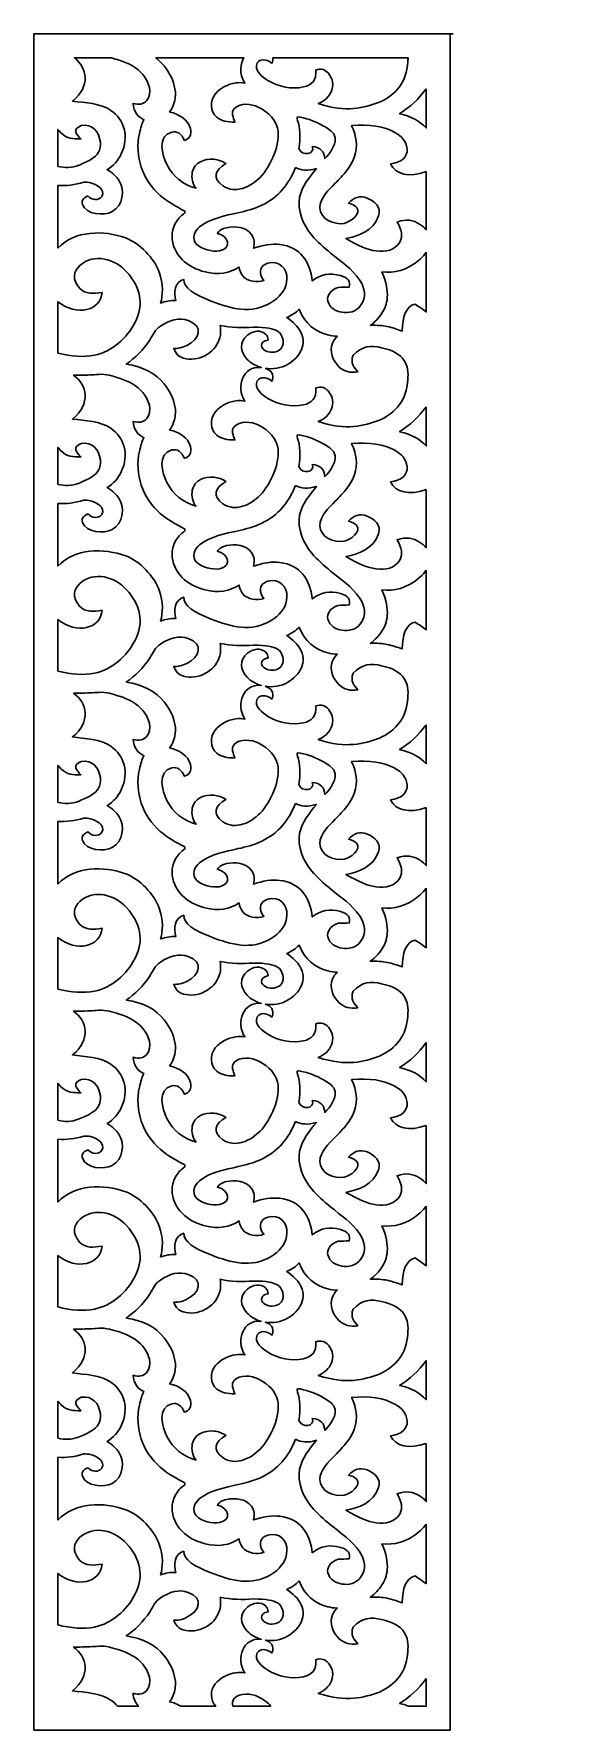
# Model space of a CAD drawing. Header units: centimetres. Extents: x -10.6 to -4.8, y -9 to 9.
import ezdxf

# ---------------------------------------------------------------- set-up
doc = ezdxf.new("R2010")
doc.units = ezdxf.units.CM
doc.header["$MEASUREMENT"] = 0
doc.layers.add('layer 1', color=7, linetype='Continuous')

msp = doc.modelspace()

# ---------------------------------------------------------------- linework, layer by layer
at = {"layer": 'layer 1', "color": 250, "lineweight": 30}
for points, knots in [([(-6.15512, -9.00021), (-6.15512, -9.00021), (-6.15512, 9.00077), (-6.15512, 9.00077), (-6.15512, 9.00077), (-6.39906, 9.00077), (-4.81028, 9.00077), (-10.57044, 9.00077), (-10.57044, 9.00077), (-10.57044, 9.00077), (-10.57044, -9.00021), (-10.57044, -9.00021), (-10.57044, -9.00021), (-8.85187, -9.00021), (-6.93911, -9.00021), (-6.15512, -9.00021)], [0, 0, 0, 0, 0.2, 0.2, 0.2, 0.2, 0.4, 0.4, 0.4, 0.4, 0.6, 0.6, 0.6, 0.6, 1, 1, 1, 1]), ([(-10.31571, 6.72639), (-10.14188, 6.91698), (-9.82784, 6.92036), (-9.59737, 6.83543), (-9.59737, 6.83543), (-9.44789, 6.78035), (-9.2966, 6.62164), (-9.24235, 6.47153), (-9.24235, 6.47153), (-9.19812, 6.34916), (-9.20135, 6.2248), (-9.2271, 6.14409), (-9.2271, 6.14409), (-9.17654, 6.16212), (-9.12379, 6.17358), (-9.06622, 6.17059), (-9.06622, 6.17059), (-9.09304, 6.2518), (-9.07779, 6.37331), (-8.98105, 6.39582), (-8.98105, 6.39582), (-8.98775, 6.31033), (-8.8679, 6.23241), (-8.69202, 6.16561), (-8.69202, 6.16561), (-8.47824, 6.08441), (-8.26831, 6.02155), (-8.0541, 6.15002), (-8.0541, 6.15002), (-7.96943, 6.2008), (-7.9068, 6.27446), (-7.89057, 6.36247), (-7.89057, 6.36247), (-7.8716, 6.46538), (-7.92654, 6.58129), (-8.04749, 6.57342), (-8.04749, 6.57342), (-8.10472, 6.56969), (-8.15899, 6.5465), (-8.1685, 6.48373), (-8.1685, 6.48373), (-8.17385, 6.44841), (-8.15534, 6.41607), (-8.13182, 6.38436), (-8.13182, 6.38436), (-8.20196, 6.35729), (-8.30749, 6.37326), (-8.35652, 6.43234), (-8.35652, 6.43234), (-8.37742, 6.45753), (-8.38901, 6.48946), (-8.39564, 6.52632), (-8.39564, 6.52632), (-8.49606, 6.46196), (-8.61241, 6.43741), (-8.75345, 6.47458), (-8.75345, 6.47458), (-8.8003, 6.48693), (-8.84607, 6.50313), (-8.88826, 6.52461), (-8.88826, 6.52461), (-9.05094, 6.6074), (-9.16606, 6.81224), (-9.07238, 6.98806), (-9.07238, 6.98806), (-9.04882, 7.03227), (-9.0134, 7.06997), (-8.96998, 7.10067), (-8.96998, 7.10067), (-8.96998, 7.10734), (-8.96998, 7.11401), (-8.96998, 7.12068), (-8.96998, 7.12068), (-9.06191, 7.16923), (-9.15245, 7.2197), (-9.2311, 7.28672), (-9.2311, 7.28672), (-9.41708, 7.44517), (-9.50595, 7.70495), (-9.45177, 7.94449), (-9.45177, 7.94449), (-9.43821, 8.00444), (-9.42437, 8.05276), (-9.40436, 8.0897), (-9.40436, 8.0897), (-9.46696, 8.11748), (-9.51508, 8.17669), (-9.51986, 8.26288), (-9.51986, 8.26288), (-9.45749, 8.24465), (-9.40796, 8.25498), (-9.37757, 8.28937), (-9.37757, 8.28937), (-9.30393, 8.3727), (-9.35435, 8.49783), (-9.41656, 8.57018), (-9.41656, 8.57018), (-9.47716, 8.64065), (-9.56288, 8.68959), (-9.66766, 8.72217), (-9.66766, 8.72217), (-9.69309, 8.73015), (-9.71949, 8.73879), (-9.74675, 8.74604), (-9.74675, 8.74604), (-9.74675, 8.74604), (-10.14128, 8.74604), (-10.14128, 8.74604), (-10.14128, 8.74604), (-10.00613, 8.64043), (-9.96621, 8.44831), (-10.16165, 8.28812), (-10.16165, 8.28812), (-10.02922, 8.2694), (-9.86639, 8.26729), (-9.75453, 8.18948), (-9.75453, 8.18948), (-9.61627, 8.09331), (-9.55633, 7.91314), (-9.64444, 7.72688), (-9.64444, 7.72688), (-9.6776, 7.65679), (-9.72874, 7.6021), (-9.7943, 7.55978), (-9.7943, 7.55978), (-9.73334, 7.52319), (-9.69455, 7.48591), (-9.67055, 7.44816), (-9.67055, 7.44816), (-9.60152, 7.33959), (-9.62531, 7.17995), (-9.74196, 7.11448), (-9.74196, 7.11448), (-9.82361, 7.06865), (-10.02014, 7.08318), (-10.05483, 7.19082), (-10.05483, 7.19082), (-10.06606, 7.22567), (-10.05765, 7.25664), (-9.99815, 7.28161), (-9.99815, 7.28161), (-9.96161, 7.23544), (-9.88166, 7.2284), (-9.85175, 7.27658), (-9.85175, 7.27658), (-9.80558, 7.35093), (-9.91119, 7.40742), (-9.97031, 7.4211), (-9.97031, 7.4211), (-9.99185, 7.42608), (-10.01559, 7.42832), (-10.04192, 7.42733), (-10.04192, 7.42733), (-10.13815, 7.39674), (-10.22869, 7.38698), (-10.31571, 7.39269), (-10.31571, 7.39269), (-10.31571, 7.39269), (-10.31571, 6.72639), (-10.31571, 6.72639)], [0, 0, 0, 0, 0.02439024, 0.02439024, 0.02439024, 0.02439024, 0.04878049, 0.04878049, 0.04878049, 0.04878049, 0.07317073, 0.07317073, 0.07317073, 0.07317073, 0.09756098, 0.09756098, 0.09756098, 0.09756098, 0.12195122, 0.12195122, 0.12195122, 0.12195122, 0.14634146, 0.14634146, 0.14634146, 0.14634146, 0.17073171, 0.17073171, 0.17073171, 0.17073171, 0.19512195, 0.19512195, 0.19512195, 0.19512195, 0.2195122, 0.2195122, 0.2195122, 0.2195122, 0.24390244, 0.24390244, 0.24390244, 0.24390244, 0.26829268, 0.26829268, 0.26829268, 0.26829268, 0.29268293, 0.29268293, 0.29268293, 0.29268293, 0.31707317, 0.31707317, 0.31707317, 0.31707317, 0.34146341, 0.34146341, 0.34146341, 0.34146341, 0.36585366, 0.36585366, 0.36585366, 0.36585366, 0.3902439, 0.3902439, 0.3902439, 0.3902439, 0.41463415, 0.41463415, 0.41463415, 0.41463415, 0.43902439, 0.43902439, 0.43902439, 0.43902439, 0.46341463, 0.46341463, 0.46341463, 0.46341463, 0.48780488, 0.48780488, 0.48780488, 0.48780488, 0.51219512, 0.51219512, 0.51219512, 0.51219512, 0.53658537, 0.53658537, 0.53658537, 0.53658537, 0.56097561, 0.56097561, 0.56097561, 0.56097561, 0.58536585, 0.58536585, 0.58536585, 0.58536585, 0.6097561, 0.6097561, 0.6097561, 0.6097561, 0.63414634, 0.63414634, 0.63414634, 0.63414634, 0.65853659, 0.65853659, 0.65853659, 0.65853659, 0.68292683, 0.68292683, 0.68292683, 0.68292683, 0.70731707, 0.70731707, 0.70731707, 0.70731707, 0.73170732, 0.73170732, 0.73170732, 0.73170732, 0.75609756, 0.75609756, 0.75609756, 0.75609756, 0.7804878, 0.7804878, 0.7804878, 0.7804878, 0.80487805, 0.80487805, 0.80487805, 0.80487805, 0.82926829, 0.82926829, 0.82926829, 0.82926829, 0.85365854, 0.85365854, 0.85365854, 0.85365854, 0.87804878, 0.87804878, 0.87804878, 0.87804878, 0.90243902, 0.90243902, 0.90243902, 0.90243902, 0.92682927, 0.92682927, 0.92682927, 0.92682927, 0.95121951, 0.95121951, 0.95121951, 0.95121951, 1, 1, 1, 1]), ([(-9.13293, 8.1714), (-9.03143, 8.15087), (-8.93918, 8.09389), (-8.91001, 7.99678), (-8.91001, 7.99678), (-8.88917, 7.92736), (-8.92814, 7.88438), (-8.97397, 7.87135), (-8.97397, 7.87135), (-9.0049, 7.93992), (-9.05027, 7.97388), (-9.10873, 7.95975), (-9.10873, 7.95975), (-9.26712, 7.92147), (-9.21042, 7.71378), (-9.16013, 7.61339), (-9.16013, 7.61339), (-9.09521, 7.4838), (-8.99009, 7.4027), (-8.85101, 7.36255), (-8.85101, 7.36255), (-8.88467, 7.40335), (-8.90344, 7.472), (-8.89079, 7.5337), (-8.89079, 7.5337), (-8.86937, 7.63828), (-8.75843, 7.67958), (-8.66226, 7.6704), (-8.66226, 7.6704), (-8.61759, 7.66613), (-8.57486, 7.65025), (-8.53368, 7.62504), (-8.53368, 7.62504), (-8.65533, 7.55631), (-8.68309, 7.47029), (-8.56636, 7.38853), (-8.56636, 7.38853), (-8.43719, 7.29804), (-8.27013, 7.37833), (-8.17234, 7.47865), (-8.17234, 7.47865), (-8.05853, 7.5954), (-7.94586, 7.83978), (-7.98786, 8.00205), (-7.98786, 8.00205), (-8.00944, 8.08543), (-8.07004, 8.16195), (-8.19172, 8.22495), (-8.19172, 8.22495), (-8.26092, 8.26077), (-8.39012, 8.27206), (-8.44745, 8.20677), (-8.44745, 8.20677), (-8.48196, 8.16747), (-8.45791, 8.11606), (-8.43901, 8.06571), (-8.43901, 8.06571), (-8.52011, 8.06445), (-8.58628, 8.07886), (-8.63059, 8.11623), (-8.63059, 8.11623), (-8.70377, 8.17796), (-8.7063, 8.28929), (-8.64797, 8.36194), (-8.64797, 8.36194), (-8.59562, 8.42712), (-8.51263, 8.46869), (-8.43072, 8.4806), (-8.43072, 8.4806), (-8.39791, 8.48537), (-8.36509, 8.48508), (-8.33228, 8.47883), (-8.33228, 8.47883), (-8.38665, 8.55585), (-8.38963, 8.65154), (-8.3557, 8.72462), (-8.3557, 8.72462), (-8.35227, 8.73201), (-8.34846, 8.73915), (-8.34429, 8.74604), (-8.34429, 8.74604), (-8.34429, 8.74604), (-9.2765, 8.74604), (-9.2765, 8.74604), (-9.2765, 8.74604), (-9.24428, 8.72074), (-9.21577, 8.69225), (-9.19058, 8.66089), (-9.19058, 8.66089), (-9.07485, 8.51677), (-9.0168, 8.32517), (-9.13293, 8.1714)], [0, 0, 0, 0, 0.04166667, 0.04166667, 0.04166667, 0.04166667, 0.08333333, 0.08333333, 0.08333333, 0.08333333, 0.125, 0.125, 0.125, 0.125, 0.16666667, 0.16666667, 0.16666667, 0.16666667, 0.20833333, 0.20833333, 0.20833333, 0.20833333, 0.25, 0.25, 0.25, 0.25, 0.29166667, 0.29166667, 0.29166667, 0.29166667, 0.33333333, 0.33333333, 0.33333333, 0.33333333, 0.375, 0.375, 0.375, 0.375, 0.41666667, 0.41666667, 0.41666667, 0.41666667, 0.45833333, 0.45833333, 0.45833333, 0.45833333, 0.5, 0.5, 0.5, 0.5, 0.54166667, 0.54166667, 0.54166667, 0.54166667, 0.58333333, 0.58333333, 0.58333333, 0.58333333, 0.625, 0.625, 0.625, 0.625, 0.66666667, 0.66666667, 0.66666667, 0.66666667, 0.70833333, 0.70833333, 0.70833333, 0.70833333, 0.75, 0.75, 0.75, 0.75, 0.79166667, 0.79166667, 0.79166667, 0.79166667, 0.83333333, 0.83333333, 0.83333333, 0.83333333, 0.875, 0.875, 0.875, 0.875, 0.91666667, 0.91666667, 0.91666667, 0.91666667, 1, 1, 1, 1]), ([(-8.03699, 8.74604), (-8.03512, 8.72978), (-8.03769, 8.71108), (-8.04594, 8.6897), (-8.04594, 8.6897), (-8.10887, 8.73968), (-8.17731, 8.73584), (-8.20125, 8.69258), (-8.20125, 8.69258), (-8.24354, 8.61614), (-8.14419, 8.5407), (-8.08857, 8.50686), (-8.08857, 8.50686), (-7.97831, 8.43975), (-7.83984, 8.41074), (-7.71281, 8.4378), (-7.71281, 8.4378), (-7.62369, 8.45678), (-7.57149, 8.50889), (-7.5824, 8.61764), (-7.5824, 8.61764), (-7.52341, 8.63836), (-7.47756, 8.61997), (-7.44746, 8.58315), (-7.44746, 8.58315), (-7.34792, 8.46137), (-7.4232, 8.31102), (-7.55564, 8.26085), (-7.55564, 8.26085), (-7.25275, 8.16279), (-7.075, 8.21491), (-6.9045, 8.27572), (-6.9045, 8.27572), (-6.728, 8.35774), (-6.61821, 8.49198), (-6.60593, 8.70252), (-6.60593, 8.70252), (-6.60419, 8.71729), (-6.60306, 8.7318), (-6.60263, 8.74604), (-6.60263, 8.74604), (-6.60263, 8.74604), (-8.03699, 8.74604), (-8.03699, 8.74604)], [0, 0, 0, 0, 0.08333333, 0.08333333, 0.08333333, 0.08333333, 0.16666667, 0.16666667, 0.16666667, 0.16666667, 0.25, 0.25, 0.25, 0.25, 0.33333333, 0.33333333, 0.33333333, 0.33333333, 0.41666667, 0.41666667, 0.41666667, 0.41666667, 0.5, 0.5, 0.5, 0.5, 0.58333333, 0.58333333, 0.58333333, 0.58333333, 0.66666667, 0.66666667, 0.66666667, 0.66666667, 0.75, 0.75, 0.75, 0.75, 0.83333333, 0.83333333, 0.83333333, 0.83333333, 1, 1, 1, 1]), ([(-6.40985, 8.41837), (-6.49028, 8.30534), (-6.58681, 8.22182), (-6.69176, 8.15374), (-6.69176, 8.15374), (-6.55806, 8.12568), (-6.47445, 8.06979), (-6.40985, 8.00333), (-6.40985, 8.00333), (-6.40985, 8.00333), (-6.40985, 8.41837), (-6.40985, 8.41837)], [0, 0, 0, 0, 0.25, 0.25, 0.25, 0.25, 0.5, 0.5, 0.5, 0.5, 1, 1, 1, 1]), ([(-7.61798, 7.80545), (-7.53024, 7.79941), (-7.48658, 7.74669), (-7.48544, 7.67829), (-7.48544, 7.67829), (-7.42928, 7.72895), (-7.34396, 7.8527), (-7.38592, 7.92905), (-7.38592, 7.92905), (-7.40743, 7.96819), (-7.45387, 7.99651), (-7.49902, 8.02338), (-7.49902, 8.02338), (-7.57391, 8.06795), (-7.65689, 8.09813), (-7.7458, 8.11753), (-7.7458, 8.11753), (-7.78268, 8.12558), (-7.78687, 8.11557), (-7.77451, 8.08315), (-7.77451, 8.08315), (-7.74504, 8.00584), (-7.74269, 7.90366), (-7.75947, 7.78396), (-7.75947, 7.78396), (-7.73076, 7.69811), (-7.58581, 7.71998), (-7.61798, 7.80545)], [0, 0, 0, 0, 0.125, 0.125, 0.125, 0.125, 0.25, 0.25, 0.25, 0.25, 0.375, 0.375, 0.375, 0.375, 0.5, 0.5, 0.5, 0.5, 0.625, 0.625, 0.625, 0.625, 0.75, 0.75, 0.75, 0.75, 1, 1, 1, 1]), ([(-10.31571, 7.59428), (-10.24493, 7.57798), (-10.17028, 7.576), (-10.09206, 7.60827), (-10.09206, 7.60827), (-10.04082, 7.62941), (-9.99941, 7.64879), (-9.96668, 7.6685), (-9.96668, 7.6685), (-9.89533, 7.7115), (-9.85495, 7.76592), (-9.86581, 7.85345), (-9.86581, 7.85345), (-9.87913, 7.96079), (-9.9497, 8.04902), (-10.06822, 8.02906), (-10.06822, 8.02906), (-10.17055, 7.98584), (-10.11692, 7.93612), (-10.07247, 7.88679), (-10.07247, 7.88679), (-10.15897, 7.88679), (-10.21525, 7.88563), (-10.28381, 7.95093), (-10.28381, 7.95093), (-10.29459, 7.9612), (-10.30524, 7.97321), (-10.31571, 7.98745), (-10.31571, 7.98745), (-10.31571, 7.98745), (-10.31571, 7.59428), (-10.31571, 7.59428)], [0, 0, 0, 0, 0.11111111, 0.11111111, 0.11111111, 0.11111111, 0.22222222, 0.22222222, 0.22222222, 0.22222222, 0.33333333, 0.33333333, 0.33333333, 0.33333333, 0.44444444, 0.44444444, 0.44444444, 0.44444444, 0.55555556, 0.55555556, 0.55555556, 0.55555556, 0.66666667, 0.66666667, 0.66666667, 0.66666667, 0.77777778, 0.77777778, 0.77777778, 0.77777778, 1, 1, 1, 1]), ([(-6.40985, 7.54005), (-6.59491, 7.47305), (-6.73498, 7.51037), (-6.78815, 7.62036), (-6.78815, 7.62036), (-6.67891, 7.63484), (-6.6038, 7.68903), (-6.61304, 7.78166), (-6.61304, 7.78166), (-6.62145, 7.86602), (-6.67307, 7.91574), (-6.74339, 7.95607), (-6.74339, 7.95607), (-6.85616, 8.02076), (-7.0151, 8.04396), (-7.20174, 8.02719), (-7.20174, 8.02719), (-7.17188, 7.96381), (-7.15765, 7.9116), (-7.1529, 7.86616), (-7.1529, 7.86616), (-7.14075, 7.74987), (-7.18039, 7.63975), (-7.25191, 7.55159), (-7.25191, 7.55159), (-7.29107, 7.50334), (-7.33308, 7.45905), (-7.3743, 7.416), (-7.3743, 7.416), (-7.44037, 7.34699), (-7.5399, 7.26027), (-7.53774, 7.1568), (-7.53774, 7.1568), (-7.53517, 7.03437), (-7.3882, 6.97075), (-7.28051, 6.99016), (-7.28051, 6.99016), (-7.21939, 7.00118), (-7.08875, 7.09225), (-7.15056, 7.16197), (-7.15056, 7.16197), (-7.16887, 7.18261), (-7.19959, 7.19423), (-7.23292, 7.20395), (-7.23292, 7.20395), (-7.17889, 7.26526), (-7.11212, 7.28877), (-7.03721, 7.25842), (-7.03721, 7.25842), (-6.95449, 7.22489), (-6.88545, 7.16225), (-6.91646, 7.07), (-6.91646, 7.07), (-6.97028, 6.90988), (-7.1287, 6.85406), (-7.26098, 6.82975), (-7.26098, 6.82975), (-7.13218, 6.75086), (-7.02795, 6.7102), (-6.94172, 6.69754), (-6.94172, 6.69754), (-6.8456, 6.68343), (-6.73641, 6.70261), (-6.68689, 6.79747), (-6.68689, 6.79747), (-6.65794, 6.85294), (-6.66844, 6.92191), (-6.7184, 7.00438), (-6.7184, 7.00438), (-6.62208, 7.04104), (-6.54646, 7.02392), (-6.48016, 6.98255), (-6.48016, 6.98255), (-6.45071, 6.96417), (-6.42744, 6.94393), (-6.40985, 6.92244), (-6.40985, 6.92244), (-6.40985, 6.92244), (-6.40985, 7.54005), (-6.40985, 7.54005)], [0, 0, 0, 0, 0.04761905, 0.04761905, 0.04761905, 0.04761905, 0.0952381, 0.0952381, 0.0952381, 0.0952381, 0.14285714, 0.14285714, 0.14285714, 0.14285714, 0.19047619, 0.19047619, 0.19047619, 0.19047619, 0.23809524, 0.23809524, 0.23809524, 0.23809524, 0.28571429, 0.28571429, 0.28571429, 0.28571429, 0.33333333, 0.33333333, 0.33333333, 0.33333333, 0.38095238, 0.38095238, 0.38095238, 0.38095238, 0.42857143, 0.42857143, 0.42857143, 0.42857143, 0.47619048, 0.47619048, 0.47619048, 0.47619048, 0.52380952, 0.52380952, 0.52380952, 0.52380952, 0.57142857, 0.57142857, 0.57142857, 0.57142857, 0.61904762, 0.61904762, 0.61904762, 0.61904762, 0.66666667, 0.66666667, 0.66666667, 0.66666667, 0.71428571, 0.71428571, 0.71428571, 0.71428571, 0.76190476, 0.76190476, 0.76190476, 0.76190476, 0.80952381, 0.80952381, 0.80952381, 0.80952381, 0.85714286, 0.85714286, 0.85714286, 0.85714286, 0.9047619, 0.9047619, 0.9047619, 0.9047619, 1, 1, 1, 1]), ([(-7.79656, 7.5831), (-7.73874, 7.55125), (-7.66676, 7.54394), (-7.57408, 7.57251), (-7.57408, 7.57251), (-7.64505, 7.48163), (-7.73054, 7.38423), (-7.7524, 7.26746), (-7.7524, 7.26746), (-7.77912, 7.12479), (-7.71946, 6.98016), (-7.62325, 6.8636), (-7.62325, 6.8636), (-7.56576, 6.79394), (-7.49665, 6.73325), (-7.42436, 6.67502), (-7.42436, 6.67502), (-7.3166, 6.58822), (-7.19736, 6.50768), (-7.11826, 6.39194), (-7.11826, 6.39194), (-7.05864, 6.30469), (-7.04074, 6.20563), (-7.10581, 6.11693), (-7.10581, 6.11693), (-7.15517, 6.04964), (-7.2348, 6.03667), (-7.30124, 6.04674), (-7.30124, 6.04674), (-7.36875, 6.05696), (-7.43696, 6.09338), (-7.45287, 6.16581), (-7.45287, 6.16581), (-7.4648, 6.22007), (-7.43634, 6.27888), (-7.34381, 6.31046), (-7.34381, 6.31046), (-7.30467, 6.31188), (-7.26553, 6.3133), (-7.2264, 6.31473), (-7.2264, 6.31473), (-7.21073, 6.36615), (-7.23478, 6.41314), (-7.31848, 6.43564), (-7.31848, 6.43564), (-7.4367, 6.4674), (-7.52345, 6.45206), (-7.61921, 6.37877), (-7.61921, 6.37877), (-7.64059, 6.58472), (-7.74489, 6.74039), (-7.96192, 6.76638), (-7.96192, 6.76638), (-8.04899, 6.77681), (-8.14263, 6.76099), (-8.24087, 6.72679), (-8.24087, 6.72679), (-8.23192, 6.77798), (-8.23031, 6.82794), (-8.26358, 6.87208), (-8.26358, 6.87208), (-8.32474, 6.95324), (-8.43497, 6.96414), (-8.52793, 6.94414), (-8.52793, 6.94414), (-8.57455, 6.93411), (-8.60603, 6.91339), (-8.62534, 6.88408), (-8.62534, 6.88408), (-8.49766, 6.85495), (-8.47127, 6.72616), (-8.60282, 6.69948), (-8.60282, 6.69948), (-8.67698, 6.68445), (-8.79279, 6.71536), (-8.84625, 6.76942), (-8.84625, 6.76942), (-8.90252, 6.82633), (-8.86856, 6.90879), (-8.81347, 6.95356), (-8.81347, 6.95356), (-8.70287, 7.04345), (-8.53921, 7.07267), (-8.40327, 7.1028), (-8.40327, 7.1028), (-8.32433, 7.1203), (-8.23949, 7.14261), (-8.15464, 7.18274), (-8.15464, 7.18274), (-7.97861, 7.26601), (-7.86889, 7.40072), (-7.79656, 7.5831)], [0, 0, 0, 0, 0.04166667, 0.04166667, 0.04166667, 0.04166667, 0.08333333, 0.08333333, 0.08333333, 0.08333333, 0.125, 0.125, 0.125, 0.125, 0.16666667, 0.16666667, 0.16666667, 0.16666667, 0.20833333, 0.20833333, 0.20833333, 0.20833333, 0.25, 0.25, 0.25, 0.25, 0.29166667, 0.29166667, 0.29166667, 0.29166667, 0.33333333, 0.33333333, 0.33333333, 0.33333333, 0.375, 0.375, 0.375, 0.375, 0.41666667, 0.41666667, 0.41666667, 0.41666667, 0.45833333, 0.45833333, 0.45833333, 0.45833333, 0.5, 0.5, 0.5, 0.5, 0.54166667, 0.54166667, 0.54166667, 0.54166667, 0.58333333, 0.58333333, 0.58333333, 0.58333333, 0.625, 0.625, 0.625, 0.625, 0.66666667, 0.66666667, 0.66666667, 0.66666667, 0.70833333, 0.70833333, 0.70833333, 0.70833333, 0.75, 0.75, 0.75, 0.75, 0.79166667, 0.79166667, 0.79166667, 0.79166667, 0.83333333, 0.83333333, 0.83333333, 0.83333333, 0.875, 0.875, 0.875, 0.875, 0.91666667, 0.91666667, 0.91666667, 0.91666667, 1, 1, 1, 1]), ([(-10.31571, 5.61335), (-10.17291, 5.57743), (-10.04277, 5.56809), (-9.92816, 5.5911), (-9.92816, 5.5911), (-9.74328, 5.62821), (-9.58536, 5.77006), (-9.4995, 5.93463), (-9.4995, 5.93463), (-9.39794, 6.12933), (-9.44196, 6.31648), (-9.58784, 6.47712), (-9.58784, 6.47712), (-9.71107, 6.61284), (-9.93142, 6.67802), (-10.08298, 6.54294), (-10.08298, 6.54294), (-10.14963, 6.48354), (-10.1698, 6.39444), (-10.08645, 6.30211), (-10.08645, 6.30211), (-10.02521, 6.23426), (-9.93689, 6.2446), (-9.84743, 6.25826), (-9.84743, 6.25826), (-9.86596, 6.06097), (-10.11403, 5.99958), (-10.31571, 6.15906), (-10.31571, 6.15906), (-10.31571, 6.15906), (-10.31571, 5.61335), (-10.31571, 5.61335)], [0, 0, 0, 0, 0.11111111, 0.11111111, 0.11111111, 0.11111111, 0.22222222, 0.22222222, 0.22222222, 0.22222222, 0.33333333, 0.33333333, 0.33333333, 0.33333333, 0.44444444, 0.44444444, 0.44444444, 0.44444444, 0.55555556, 0.55555556, 0.55555556, 0.55555556, 0.66666667, 0.66666667, 0.66666667, 0.66666667, 0.77777778, 0.77777778, 0.77777778, 0.77777778, 1, 1, 1, 1]), ([(-6.40985, 6.68314), (-6.42677, 6.65824), (-6.44841, 6.63416), (-6.47426, 6.61163), (-6.47426, 6.61163), (-6.62012, 6.4845), (-6.75249, 6.46257), (-6.88055, 6.47426), (-6.88055, 6.47426), (-6.78333, 6.25432), (-6.82411, 6.12345), (-6.87924, 6.03713), (-6.87924, 6.03713), (-6.91078, 5.98774), (-6.95335, 5.94376), (-7.00277, 5.90714), (-7.00277, 5.90714), (-6.9354, 5.91062), (-6.8723, 5.90638), (-6.82493, 5.89619), (-6.82493, 5.89619), (-6.76917, 5.88419), (-6.71547, 5.8669), (-6.66655, 5.84756), (-6.66655, 5.84756), (-6.66062, 5.99895), (-6.62567, 6.11018), (-6.5269, 6.13303), (-6.5269, 6.13303), (-6.48788, 6.10572), (-6.44886, 6.0784), (-6.40985, 6.05109), (-6.40985, 6.05109), (-6.40985, 6.05109), (-6.40985, 6.68314), (-6.40985, 6.68314)], [0, 0, 0, 0, 0.1, 0.1, 0.1, 0.1, 0.2, 0.2, 0.2, 0.2, 0.3, 0.3, 0.3, 0.3, 0.4, 0.4, 0.4, 0.4, 0.5, 0.5, 0.5, 0.5, 0.6, 0.6, 0.6, 0.6, 0.7, 0.7, 0.7, 0.7, 0.8, 0.8, 0.8, 0.8, 1, 1, 1, 1]), ([(-9.13293, 4.79703), (-9.03143, 4.7765), (-8.93918, 4.71952), (-8.91001, 4.62241), (-8.91001, 4.62241), (-8.88917, 4.55299), (-8.92814, 4.51001), (-8.97397, 4.49699), (-8.97397, 4.49699), (-9.0049, 4.56556), (-9.05027, 4.59951), (-9.10873, 4.58538), (-9.10873, 4.58538), (-9.26712, 4.5471), (-9.21042, 4.33941), (-9.16013, 4.23903), (-9.16013, 4.23903), (-9.09521, 4.10943), (-8.99009, 4.02833), (-8.85101, 3.98818), (-8.85101, 3.98818), (-8.88467, 4.02899), (-8.90344, 4.09763), (-8.89079, 4.15933), (-8.89079, 4.15933), (-8.86937, 4.26392), (-8.75843, 4.30521), (-8.66226, 4.29603), (-8.66226, 4.29603), (-8.61759, 4.29177), (-8.57486, 4.27588), (-8.53368, 4.25067), (-8.53368, 4.25067), (-8.65533, 4.18194), (-8.68309, 4.09592), (-8.56636, 4.01416), (-8.56636, 4.01416), (-8.43719, 3.92368), (-8.27013, 4.00396), (-8.17234, 4.10428), (-8.17234, 4.10428), (-8.05853, 4.22104), (-7.94586, 4.46541), (-7.98786, 4.62768), (-7.98786, 4.62768), (-8.00944, 4.71107), (-8.07004, 4.78759), (-8.19172, 4.85058), (-8.19172, 4.85058), (-8.26092, 4.88641), (-8.39012, 4.89769), (-8.44745, 4.8324), (-8.44745, 4.8324), (-8.48196, 4.79311), (-8.45791, 4.74169), (-8.43901, 4.69134), (-8.43901, 4.69134), (-8.52011, 4.69008), (-8.58628, 4.70449), (-8.63059, 4.74186), (-8.63059, 4.74186), (-8.70377, 4.80359), (-8.7063, 4.91492), (-8.64797, 4.98757), (-8.64797, 4.98757), (-8.59562, 5.05275), (-8.51263, 5.09432), (-8.43072, 5.10623), (-8.43072, 5.10623), (-8.39791, 5.111), (-8.36509, 5.11071), (-8.33228, 5.10447), (-8.33228, 5.10447), (-8.38665, 5.18149), (-8.38963, 5.27717), (-8.3557, 5.35025), (-8.3557, 5.35025), (-8.32306, 5.42054), (-8.25628, 5.46993), (-8.16823, 5.46172), (-8.16823, 5.46172), (-8.1653, 5.46144), (-8.16238, 5.46112), (-8.15946, 5.46075), (-8.15946, 5.46075), (-8.2155, 5.4762), (-8.26742, 5.50489), (-8.308, 5.54678), (-8.308, 5.54678), (-8.38492, 5.6262), (-8.39424, 5.7295), (-8.3047, 5.80292), (-8.3047, 5.80292), (-8.2493, 5.84836), (-8.16705, 5.8659), (-8.11053, 5.81227), (-8.11053, 5.81227), (-8.09372, 5.79632), (-8.08621, 5.77615), (-8.088, 5.75175), (-8.088, 5.75175), (-8.1098, 5.74853), (-8.13011, 5.74213), (-8.14193, 5.7281), (-8.14193, 5.7281), (-8.18338, 5.67888), (-8.12601, 5.63582), (-8.08155, 5.62567), (-8.08155, 5.62567), (-8.02998, 5.61389), (-7.97251, 5.62911), (-7.94477, 5.66937), (-7.94477, 5.66937), (-7.90865, 5.72178), (-7.93293, 5.81433), (-7.98591, 5.84646), (-7.98591, 5.84646), (-8.02844, 5.87225), (-8.10478, 5.88892), (-8.24316, 5.88881), (-8.24316, 5.88881), (-8.3604, 5.88004), (-8.47763, 5.88184), (-8.59486, 5.90691), (-8.59486, 5.90691), (-8.58604, 5.84791), (-8.5907, 5.79941), (-8.6045, 5.75802), (-8.6045, 5.75802), (-8.65472, 5.60747), (-8.83261, 5.51608), (-8.98539, 5.56032), (-8.98539, 5.56032), (-9.03213, 5.57385), (-9.06789, 5.60583), (-9.08636, 5.66408), (-9.08636, 5.66408), (-9.05084, 5.65868), (-8.99671, 5.6695), (-8.94795, 5.69431), (-8.94795, 5.69431), (-8.81218, 5.76338), (-8.76622, 5.89791), (-8.9343, 5.95846), (-8.9343, 5.95846), (-9.0325, 5.99384), (-9.1307, 5.96514), (-9.22889, 5.89935), (-9.22889, 5.89935), (-9.29212, 5.85699), (-9.29937, 5.81905), (-9.33948, 5.75612), (-9.33948, 5.75612), (-9.41237, 5.64177), (-9.49918, 5.56126), (-9.59215, 5.49569), (-9.59215, 5.49569), (-9.40678, 5.47052), (-9.27849, 5.39598), (-9.19058, 5.28652), (-9.19058, 5.28652), (-9.07485, 5.1424), (-9.0168, 4.9508), (-9.13293, 4.79703)], [0, 0, 0, 0, 0.02380952, 0.02380952, 0.02380952, 0.02380952, 0.04761905, 0.04761905, 0.04761905, 0.04761905, 0.07142857, 0.07142857, 0.07142857, 0.07142857, 0.0952381, 0.0952381, 0.0952381, 0.0952381, 0.11904762, 0.11904762, 0.11904762, 0.11904762, 0.14285714, 0.14285714, 0.14285714, 0.14285714, 0.16666667, 0.16666667, 0.16666667, 0.16666667, 0.19047619, 0.19047619, 0.19047619, 0.19047619, 0.21428571, 0.21428571, 0.21428571, 0.21428571, 0.23809524, 0.23809524, 0.23809524, 0.23809524, 0.26190476, 0.26190476, 0.26190476, 0.26190476, 0.28571429, 0.28571429, 0.28571429, 0.28571429, 0.30952381, 0.30952381, 0.30952381, 0.30952381, 0.33333333, 0.33333333, 0.33333333, 0.33333333, 0.35714286, 0.35714286, 0.35714286, 0.35714286, 0.38095238, 0.38095238, 0.38095238, 0.38095238, 0.4047619, 0.4047619, 0.4047619, 0.4047619, 0.42857143, 0.42857143, 0.42857143, 0.42857143, 0.45238095, 0.45238095, 0.45238095, 0.45238095, 0.47619048, 0.47619048, 0.47619048, 0.47619048, 0.5, 0.5, 0.5, 0.5, 0.52380952, 0.52380952, 0.52380952, 0.52380952, 0.54761905, 0.54761905, 0.54761905, 0.54761905, 0.57142857, 0.57142857, 0.57142857, 0.57142857, 0.5952381, 0.5952381, 0.5952381, 0.5952381, 0.61904762, 0.61904762, 0.61904762, 0.61904762, 0.64285714, 0.64285714, 0.64285714, 0.64285714, 0.66666667, 0.66666667, 0.66666667, 0.66666667, 0.69047619, 0.69047619, 0.69047619, 0.69047619, 0.71428571, 0.71428571, 0.71428571, 0.71428571, 0.73809524, 0.73809524, 0.73809524, 0.73809524, 0.76190476, 0.76190476, 0.76190476, 0.76190476, 0.78571429, 0.78571429, 0.78571429, 0.78571429, 0.80952381, 0.80952381, 0.80952381, 0.80952381, 0.83333333, 0.83333333, 0.83333333, 0.83333333, 0.85714286, 0.85714286, 0.85714286, 0.85714286, 0.88095238, 0.88095238, 0.88095238, 0.88095238, 0.9047619, 0.9047619, 0.9047619, 0.9047619, 0.92857143, 0.92857143, 0.92857143, 0.92857143, 0.95238095, 0.95238095, 0.95238095, 0.95238095, 1, 1, 1, 1]), ([(-8.11703, 5.45169), (-8.05882, 5.43332), (-8.0167, 5.39112), (-8.04594, 5.31533), (-8.04594, 5.31533), (-8.10887, 5.36531), (-8.17731, 5.36147), (-8.20125, 5.31821), (-8.20125, 5.31821), (-8.24354, 5.24177), (-8.14419, 5.16633), (-8.08857, 5.13249), (-8.08857, 5.13249), (-7.97831, 5.06538), (-7.83984, 5.03637), (-7.71281, 5.06343), (-7.71281, 5.06343), (-7.62369, 5.08241), (-7.57149, 5.13452), (-7.5824, 5.24327), (-7.5824, 5.24327), (-7.52341, 5.26399), (-7.47756, 5.2456), (-7.44746, 5.20878), (-7.44746, 5.20878), (-7.34792, 5.087), (-7.4232, 4.93665), (-7.55564, 4.88648), (-7.55564, 4.88648), (-7.25275, 4.78842), (-7.075, 4.84054), (-6.9045, 4.90135), (-6.9045, 4.90135), (-6.728, 4.98337), (-6.61821, 5.11761), (-6.60593, 5.32816), (-6.60593, 5.32816), (-6.58717, 5.48732), (-6.63862, 5.61801), (-6.88418, 5.67001), (-6.88418, 5.67001), (-6.99113, 5.69975), (-7.09362, 5.68931), (-7.18628, 5.59051), (-7.18628, 5.59051), (-7.21732, 5.50434), (-7.17479, 5.46022), (-7.1366, 5.41362), (-7.1366, 5.41362), (-7.21403, 5.40135), (-7.28123, 5.4171), (-7.33516, 5.46915), (-7.33516, 5.46915), (-7.4018, 5.53349), (-7.44122, 5.63051), (-7.40446, 5.72054), (-7.40446, 5.72054), (-7.39341, 5.74762), (-7.37585, 5.77134), (-7.35349, 5.79198), (-7.35349, 5.79198), (-7.38718, 5.7928), (-7.42039, 5.79719), (-7.4524, 5.8055), (-7.4524, 5.8055), (-7.58908, 5.84099), (-7.69701, 5.92293), (-7.75824, 6.0803), (-7.75824, 6.0803), (-7.79384, 6.04197), (-7.83723, 6.01144), (-7.89002, 5.9903), (-7.89002, 5.9903), (-7.82017, 5.94121), (-7.77622, 5.89629), (-7.74986, 5.85421), (-7.74986, 5.85421), (-7.66228, 5.71446), (-7.7516, 5.567), (-7.87988, 5.49334), (-7.87988, 5.49334), (-7.95006, 5.45305), (-8.03584, 5.43921), (-8.11703, 5.45169)], [0, 0, 0, 0, 0.04545455, 0.04545455, 0.04545455, 0.04545455, 0.09090909, 0.09090909, 0.09090909, 0.09090909, 0.13636364, 0.13636364, 0.13636364, 0.13636364, 0.18181818, 0.18181818, 0.18181818, 0.18181818, 0.22727273, 0.22727273, 0.22727273, 0.22727273, 0.27272727, 0.27272727, 0.27272727, 0.27272727, 0.31818182, 0.31818182, 0.31818182, 0.31818182, 0.36363636, 0.36363636, 0.36363636, 0.36363636, 0.40909091, 0.40909091, 0.40909091, 0.40909091, 0.45454545, 0.45454545, 0.45454545, 0.45454545, 0.5, 0.5, 0.5, 0.5, 0.54545455, 0.54545455, 0.54545455, 0.54545455, 0.59090909, 0.59090909, 0.59090909, 0.59090909, 0.63636364, 0.63636364, 0.63636364, 0.63636364, 0.68181818, 0.68181818, 0.68181818, 0.68181818, 0.72727273, 0.72727273, 0.72727273, 0.72727273, 0.77272727, 0.77272727, 0.77272727, 0.77272727, 0.81818182, 0.81818182, 0.81818182, 0.81818182, 0.86363636, 0.86363636, 0.86363636, 0.86363636, 0.90909091, 0.90909091, 0.90909091, 0.90909091, 1, 1, 1, 1]), ([(-10.31571, 3.35202), (-10.14188, 3.54261), (-9.82784, 3.54599), (-9.59737, 3.46106), (-9.59737, 3.46106), (-9.44789, 3.40598), (-9.2966, 3.24727), (-9.24235, 3.09716), (-9.24235, 3.09716), (-9.19812, 2.97479), (-9.20135, 2.85044), (-9.2271, 2.76972), (-9.2271, 2.76972), (-9.17654, 2.78775), (-9.12379, 2.79921), (-9.06622, 2.79622), (-9.06622, 2.79622), (-9.09304, 2.87743), (-9.07779, 2.99894), (-8.98105, 3.02145), (-8.98105, 3.02145), (-8.98775, 2.93597), (-8.8679, 2.85804), (-8.69202, 2.79124), (-8.69202, 2.79124), (-8.47824, 2.71005), (-8.26831, 2.64718), (-8.0541, 2.77565), (-8.0541, 2.77565), (-7.96943, 2.82643), (-7.9068, 2.90009), (-7.89057, 2.9881), (-7.89057, 2.9881), (-7.8716, 3.09101), (-7.92654, 3.20692), (-8.04749, 3.19905), (-8.04749, 3.19905), (-8.10472, 3.19533), (-8.15899, 3.17214), (-8.1685, 3.10936), (-8.1685, 3.10936), (-8.17385, 3.07404), (-8.15534, 3.0417), (-8.13182, 3.00999), (-8.13182, 3.00999), (-8.20196, 2.98292), (-8.30749, 2.99889), (-8.35652, 3.05798), (-8.35652, 3.05798), (-8.37742, 3.08316), (-8.38901, 3.11509), (-8.39564, 3.15195), (-8.39564, 3.15195), (-8.49606, 3.08759), (-8.61241, 3.06304), (-8.75345, 3.10022), (-8.75345, 3.10022), (-8.8003, 3.11256), (-8.84607, 3.12876), (-8.88826, 3.15024), (-8.88826, 3.15024), (-9.05094, 3.23303), (-9.16606, 3.43788), (-9.07238, 3.61369), (-9.07238, 3.61369), (-9.04882, 3.6579), (-9.0134, 3.6956), (-8.96998, 3.7263), (-8.96998, 3.7263), (-8.96998, 3.73297), (-8.96998, 3.73964), (-8.96998, 3.74631), (-8.96998, 3.74631), (-9.06191, 3.79486), (-9.15245, 3.84534), (-9.2311, 3.91235), (-9.2311, 3.91235), (-9.41708, 4.0708), (-9.50595, 4.33059), (-9.45177, 4.57012), (-9.45177, 4.57012), (-9.43821, 4.63007), (-9.42437, 4.67839), (-9.40436, 4.71533), (-9.40436, 4.71533), (-9.46696, 4.74311), (-9.51508, 4.80233), (-9.51986, 4.88851), (-9.51986, 4.88851), (-9.45749, 4.87028), (-9.40796, 4.88061), (-9.37757, 4.915), (-9.37757, 4.915), (-9.30393, 4.99833), (-9.35435, 5.12346), (-9.41656, 5.19581), (-9.41656, 5.19581), (-9.47716, 5.26628), (-9.56288, 5.31522), (-9.66766, 5.3478), (-9.66766, 5.3478), (-9.73303, 5.36833), (-9.80485, 5.3932), (-9.88124, 5.3875), (-9.88124, 5.3875), (-9.94497, 5.38275), (-10.01175, 5.37978), (-10.08031, 5.37885), (-10.08031, 5.37885), (-10.1035, 5.37853), (-10.12689, 5.37845), (-10.15044, 5.37861), (-10.15044, 5.37861), (-10.00801, 5.27465), (-9.96185, 5.07751), (-10.16165, 4.91375), (-10.16165, 4.91375), (-10.02922, 4.89503), (-9.86639, 4.89292), (-9.75453, 4.81511), (-9.75453, 4.81511), (-9.61627, 4.71894), (-9.55633, 4.53878), (-9.64444, 4.35251), (-9.64444, 4.35251), (-9.6776, 4.28242), (-9.72874, 4.22773), (-9.7943, 4.18541), (-9.7943, 4.18541), (-9.73334, 4.14882), (-9.69455, 4.11154), (-9.67055, 4.07379), (-9.67055, 4.07379), (-9.60152, 3.96522), (-9.62531, 3.80559), (-9.74196, 3.74011), (-9.74196, 3.74011), (-9.82361, 3.69428), (-10.02014, 3.70881), (-10.05483, 3.81645), (-10.05483, 3.81645), (-10.06606, 3.8513), (-10.05765, 3.88228), (-9.99815, 3.90724), (-9.99815, 3.90724), (-9.96161, 3.86107), (-9.88166, 3.85403), (-9.85175, 3.90221), (-9.85175, 3.90221), (-9.80558, 3.97657), (-9.91119, 4.03305), (-9.97031, 4.04673), (-9.97031, 4.04673), (-9.99185, 4.05171), (-10.01559, 4.05395), (-10.04192, 4.05296), (-10.04192, 4.05296), (-10.13815, 4.02237), (-10.22869, 4.01261), (-10.31571, 4.01832), (-10.31571, 4.01832), (-10.31571, 4.01832), (-10.31571, 3.35202), (-10.31571, 3.35202)], [0, 0, 0, 0, 0.02380952, 0.02380952, 0.02380952, 0.02380952, 0.04761905, 0.04761905, 0.04761905, 0.04761905, 0.07142857, 0.07142857, 0.07142857, 0.07142857, 0.0952381, 0.0952381, 0.0952381, 0.0952381, 0.11904762, 0.11904762, 0.11904762, 0.11904762, 0.14285714, 0.14285714, 0.14285714, 0.14285714, 0.16666667, 0.16666667, 0.16666667, 0.16666667, 0.19047619, 0.19047619, 0.19047619, 0.19047619, 0.21428571, 0.21428571, 0.21428571, 0.21428571, 0.23809524, 0.23809524, 0.23809524, 0.23809524, 0.26190476, 0.26190476, 0.26190476, 0.26190476, 0.28571429, 0.28571429, 0.28571429, 0.28571429, 0.30952381, 0.30952381, 0.30952381, 0.30952381, 0.33333333, 0.33333333, 0.33333333, 0.33333333, 0.35714286, 0.35714286, 0.35714286, 0.35714286, 0.38095238, 0.38095238, 0.38095238, 0.38095238, 0.4047619, 0.4047619, 0.4047619, 0.4047619, 0.42857143, 0.42857143, 0.42857143, 0.42857143, 0.45238095, 0.45238095, 0.45238095, 0.45238095, 0.47619048, 0.47619048, 0.47619048, 0.47619048, 0.5, 0.5, 0.5, 0.5, 0.52380952, 0.52380952, 0.52380952, 0.52380952, 0.54761905, 0.54761905, 0.54761905, 0.54761905, 0.57142857, 0.57142857, 0.57142857, 0.57142857, 0.5952381, 0.5952381, 0.5952381, 0.5952381, 0.61904762, 0.61904762, 0.61904762, 0.61904762, 0.64285714, 0.64285714, 0.64285714, 0.64285714, 0.66666667, 0.66666667, 0.66666667, 0.66666667, 0.69047619, 0.69047619, 0.69047619, 0.69047619, 0.71428571, 0.71428571, 0.71428571, 0.71428571, 0.73809524, 0.73809524, 0.73809524, 0.73809524, 0.76190476, 0.76190476, 0.76190476, 0.76190476, 0.78571429, 0.78571429, 0.78571429, 0.78571429, 0.80952381, 0.80952381, 0.80952381, 0.80952381, 0.83333333, 0.83333333, 0.83333333, 0.83333333, 0.85714286, 0.85714286, 0.85714286, 0.85714286, 0.88095238, 0.88095238, 0.88095238, 0.88095238, 0.9047619, 0.9047619, 0.9047619, 0.9047619, 0.92857143, 0.92857143, 0.92857143, 0.92857143, 0.95238095, 0.95238095, 0.95238095, 0.95238095, 1, 1, 1, 1]), ([(-6.40985, 5.044), (-6.49028, 4.93097), (-6.58681, 4.84745), (-6.69176, 4.77937), (-6.69176, 4.77937), (-6.55806, 4.75131), (-6.47445, 4.69542), (-6.40985, 4.62896), (-6.40985, 4.62896), (-6.40985, 4.62896), (-6.40985, 5.044), (-6.40985, 5.044)], [0, 0, 0, 0, 0.25, 0.25, 0.25, 0.25, 0.5, 0.5, 0.5, 0.5, 1, 1, 1, 1]), ([(-7.61798, 4.43108), (-7.53024, 4.42504), (-7.48658, 4.37233), (-7.48544, 4.30392), (-7.48544, 4.30392), (-7.42928, 4.35458), (-7.34396, 4.47833), (-7.38592, 4.55468), (-7.38592, 4.55468), (-7.40743, 4.59383), (-7.45387, 4.62214), (-7.49902, 4.64901), (-7.49902, 4.64901), (-7.57391, 4.69359), (-7.65689, 4.72376), (-7.7458, 4.74316), (-7.7458, 4.74316), (-7.78268, 4.75121), (-7.78687, 4.7412), (-7.77451, 4.70879), (-7.77451, 4.70879), (-7.74504, 4.63147), (-7.74269, 4.52929), (-7.75947, 4.40959), (-7.75947, 4.40959), (-7.73076, 4.32374), (-7.58581, 4.34562), (-7.61798, 4.43108)], [0, 0, 0, 0, 0.125, 0.125, 0.125, 0.125, 0.25, 0.25, 0.25, 0.25, 0.375, 0.375, 0.375, 0.375, 0.5, 0.5, 0.5, 0.5, 0.625, 0.625, 0.625, 0.625, 0.75, 0.75, 0.75, 0.75, 1, 1, 1, 1]), ([(-10.31571, 4.21991), (-10.24493, 4.20361), (-10.17028, 4.20163), (-10.09206, 4.23391), (-10.09206, 4.23391), (-10.04082, 4.25504), (-9.99941, 4.27442), (-9.96668, 4.29414), (-9.96668, 4.29414), (-9.89533, 4.33713), (-9.85495, 4.39155), (-9.86581, 4.47908), (-9.86581, 4.47908), (-9.87913, 4.58642), (-9.9497, 4.67465), (-10.06822, 4.65469), (-10.06822, 4.65469), (-10.17055, 4.61147), (-10.11692, 4.56175), (-10.07247, 4.51242), (-10.07247, 4.51242), (-10.15897, 4.51242), (-10.21525, 4.51126), (-10.28381, 4.57656), (-10.28381, 4.57656), (-10.29459, 4.58683), (-10.30524, 4.59885), (-10.31571, 4.61308), (-10.31571, 4.61308), (-10.31571, 4.61308), (-10.31571, 4.21991), (-10.31571, 4.21991)], [0, 0, 0, 0, 0.11111111, 0.11111111, 0.11111111, 0.11111111, 0.22222222, 0.22222222, 0.22222222, 0.22222222, 0.33333333, 0.33333333, 0.33333333, 0.33333333, 0.44444444, 0.44444444, 0.44444444, 0.44444444, 0.55555556, 0.55555556, 0.55555556, 0.55555556, 0.66666667, 0.66666667, 0.66666667, 0.66666667, 0.77777778, 0.77777778, 0.77777778, 0.77777778, 1, 1, 1, 1]), ([(-6.40985, 4.16568), (-6.59491, 4.09868), (-6.73498, 4.136), (-6.78815, 4.246), (-6.78815, 4.246), (-6.67891, 4.26047), (-6.6038, 4.31466), (-6.61304, 4.40729), (-6.61304, 4.40729), (-6.62145, 4.49165), (-6.67307, 4.54137), (-6.74339, 4.5817), (-6.74339, 4.5817), (-6.85616, 4.64639), (-7.0151, 4.6696), (-7.20174, 4.65282), (-7.20174, 4.65282), (-7.17188, 4.58945), (-7.15765, 4.53724), (-7.1529, 4.4918), (-7.1529, 4.4918), (-7.14075, 4.37551), (-7.18039, 4.26538), (-7.25191, 4.17723), (-7.25191, 4.17723), (-7.29107, 4.12897), (-7.33308, 4.08468), (-7.3743, 4.04163), (-7.3743, 4.04163), (-7.44037, 3.97262), (-7.5399, 3.8859), (-7.53774, 3.78243), (-7.53774, 3.78243), (-7.53517, 3.66), (-7.3882, 3.59638), (-7.28051, 3.61579), (-7.28051, 3.61579), (-7.21939, 3.62682), (-7.08875, 3.71788), (-7.15056, 3.7876), (-7.15056, 3.7876), (-7.16887, 3.80824), (-7.19959, 3.81986), (-7.23292, 3.82958), (-7.23292, 3.82958), (-7.17889, 3.89089), (-7.11212, 3.9144), (-7.03721, 3.88405), (-7.03721, 3.88405), (-6.95449, 3.85053), (-6.88545, 3.78789), (-6.91646, 3.69564), (-6.91646, 3.69564), (-6.97028, 3.53551), (-7.1287, 3.4797), (-7.26098, 3.45538), (-7.26098, 3.45538), (-7.13218, 3.3765), (-7.02795, 3.33583), (-6.94172, 3.32317), (-6.94172, 3.32317), (-6.8456, 3.30906), (-6.73641, 3.32825), (-6.68689, 3.42311), (-6.68689, 3.42311), (-6.65794, 3.47858), (-6.66844, 3.54754), (-6.7184, 3.63001), (-6.7184, 3.63001), (-6.62208, 3.66668), (-6.54646, 3.64955), (-6.48016, 3.60818), (-6.48016, 3.60818), (-6.45071, 3.5898), (-6.42744, 3.56956), (-6.40985, 3.54807), (-6.40985, 3.54807), (-6.40985, 3.54807), (-6.40985, 4.16568), (-6.40985, 4.16568)], [0, 0, 0, 0, 0.04761905, 0.04761905, 0.04761905, 0.04761905, 0.0952381, 0.0952381, 0.0952381, 0.0952381, 0.14285714, 0.14285714, 0.14285714, 0.14285714, 0.19047619, 0.19047619, 0.19047619, 0.19047619, 0.23809524, 0.23809524, 0.23809524, 0.23809524, 0.28571429, 0.28571429, 0.28571429, 0.28571429, 0.33333333, 0.33333333, 0.33333333, 0.33333333, 0.38095238, 0.38095238, 0.38095238, 0.38095238, 0.42857143, 0.42857143, 0.42857143, 0.42857143, 0.47619048, 0.47619048, 0.47619048, 0.47619048, 0.52380952, 0.52380952, 0.52380952, 0.52380952, 0.57142857, 0.57142857, 0.57142857, 0.57142857, 0.61904762, 0.61904762, 0.61904762, 0.61904762, 0.66666667, 0.66666667, 0.66666667, 0.66666667, 0.71428571, 0.71428571, 0.71428571, 0.71428571, 0.76190476, 0.76190476, 0.76190476, 0.76190476, 0.80952381, 0.80952381, 0.80952381, 0.80952381, 0.85714286, 0.85714286, 0.85714286, 0.85714286, 0.9047619, 0.9047619, 0.9047619, 0.9047619, 1, 1, 1, 1]), ([(-7.79656, 4.20873), (-7.73874, 4.17688), (-7.66676, 4.16957), (-7.57408, 4.19814), (-7.57408, 4.19814), (-7.64505, 4.10726), (-7.73054, 4.00986), (-7.7524, 3.8931), (-7.7524, 3.8931), (-7.77912, 3.75043), (-7.71946, 3.60579), (-7.62325, 3.48923), (-7.62325, 3.48923), (-7.56576, 3.41957), (-7.49665, 3.35888), (-7.42436, 3.30065), (-7.42436, 3.30065), (-7.3166, 3.21385), (-7.19736, 3.13332), (-7.11826, 3.01757), (-7.11826, 3.01757), (-7.05864, 2.93032), (-7.04074, 2.83126), (-7.10581, 2.74256), (-7.10581, 2.74256), (-7.15517, 2.67527), (-7.2348, 2.6623), (-7.30124, 2.67237), (-7.30124, 2.67237), (-7.36875, 2.68259), (-7.43696, 2.71902), (-7.45287, 2.79144), (-7.45287, 2.79144), (-7.4648, 2.8457), (-7.43634, 2.90452), (-7.34381, 2.93609), (-7.34381, 2.93609), (-7.30467, 2.93751), (-7.26553, 2.93893), (-7.2264, 2.94036), (-7.2264, 2.94036), (-7.21073, 2.99179), (-7.23478, 3.03877), (-7.31848, 3.06127), (-7.31848, 3.06127), (-7.4367, 3.09304), (-7.52345, 3.07769), (-7.61921, 3.0044), (-7.61921, 3.0044), (-7.64059, 3.21035), (-7.74489, 3.36602), (-7.96192, 3.39201), (-7.96192, 3.39201), (-8.04899, 3.40244), (-8.14263, 3.38662), (-8.24087, 3.35242), (-8.24087, 3.35242), (-8.23192, 3.40361), (-8.23031, 3.45357), (-8.26358, 3.49771), (-8.26358, 3.49771), (-8.32474, 3.57887), (-8.43497, 3.58977), (-8.52793, 3.56978), (-8.52793, 3.56978), (-8.57455, 3.55975), (-8.60603, 3.53902), (-8.62534, 3.50971), (-8.62534, 3.50971), (-8.49766, 3.48059), (-8.47127, 3.35179), (-8.60282, 3.32512), (-8.60282, 3.32512), (-8.67698, 3.31008), (-8.79279, 3.34099), (-8.84625, 3.39505), (-8.84625, 3.39505), (-8.90252, 3.45196), (-8.86856, 3.53442), (-8.81347, 3.57919), (-8.81347, 3.57919), (-8.70287, 3.66908), (-8.53921, 3.6983), (-8.40327, 3.72844), (-8.40327, 3.72844), (-8.32433, 3.74593), (-8.23949, 3.76824), (-8.15464, 3.80838), (-8.15464, 3.80838), (-7.97861, 3.89164), (-7.86889, 4.02635), (-7.79656, 4.20873)], [0, 0, 0, 0, 0.04166667, 0.04166667, 0.04166667, 0.04166667, 0.08333333, 0.08333333, 0.08333333, 0.08333333, 0.125, 0.125, 0.125, 0.125, 0.16666667, 0.16666667, 0.16666667, 0.16666667, 0.20833333, 0.20833333, 0.20833333, 0.20833333, 0.25, 0.25, 0.25, 0.25, 0.29166667, 0.29166667, 0.29166667, 0.29166667, 0.33333333, 0.33333333, 0.33333333, 0.33333333, 0.375, 0.375, 0.375, 0.375, 0.41666667, 0.41666667, 0.41666667, 0.41666667, 0.45833333, 0.45833333, 0.45833333, 0.45833333, 0.5, 0.5, 0.5, 0.5, 0.54166667, 0.54166667, 0.54166667, 0.54166667, 0.58333333, 0.58333333, 0.58333333, 0.58333333, 0.625, 0.625, 0.625, 0.625, 0.66666667, 0.66666667, 0.66666667, 0.66666667, 0.70833333, 0.70833333, 0.70833333, 0.70833333, 0.75, 0.75, 0.75, 0.75, 0.79166667, 0.79166667, 0.79166667, 0.79166667, 0.83333333, 0.83333333, 0.83333333, 0.83333333, 0.875, 0.875, 0.875, 0.875, 0.91666667, 0.91666667, 0.91666667, 0.91666667, 1, 1, 1, 1]), ([(-10.31571, 2.23898), (-10.17291, 2.20307), (-10.04277, 2.19372), (-9.92816, 2.21673), (-9.92816, 2.21673), (-9.74328, 2.25384), (-9.58536, 2.39569), (-9.4995, 2.56026), (-9.4995, 2.56026), (-9.39794, 2.75496), (-9.44196, 2.94211), (-9.58784, 3.10275), (-9.58784, 3.10275), (-9.71107, 3.23847), (-9.93142, 3.30365), (-10.08298, 3.16857), (-10.08298, 3.16857), (-10.14963, 3.10918), (-10.1698, 3.02007), (-10.08645, 2.92774), (-10.08645, 2.92774), (-10.02521, 2.85989), (-9.93689, 2.87023), (-9.84743, 2.88389), (-9.84743, 2.88389), (-9.86596, 2.6866), (-10.11403, 2.62521), (-10.31571, 2.78469), (-10.31571, 2.78469), (-10.31571, 2.78469), (-10.31571, 2.23898), (-10.31571, 2.23898)], [0, 0, 0, 0, 0.11111111, 0.11111111, 0.11111111, 0.11111111, 0.22222222, 0.22222222, 0.22222222, 0.22222222, 0.33333333, 0.33333333, 0.33333333, 0.33333333, 0.44444444, 0.44444444, 0.44444444, 0.44444444, 0.55555556, 0.55555556, 0.55555556, 0.55555556, 0.66666667, 0.66666667, 0.66666667, 0.66666667, 0.77777778, 0.77777778, 0.77777778, 0.77777778, 1, 1, 1, 1]), ([(-6.40985, 3.30878), (-6.42677, 3.28387), (-6.44841, 3.25979), (-6.47426, 3.23726), (-6.47426, 3.23726), (-6.62012, 3.11013), (-6.75249, 3.08821), (-6.88055, 3.0999), (-6.88055, 3.0999), (-6.78333, 2.87995), (-6.82411, 2.74908), (-6.87924, 2.66276), (-6.87924, 2.66276), (-6.91078, 2.61337), (-6.95335, 2.56939), (-7.00277, 2.53277), (-7.00277, 2.53277), (-6.9354, 2.53626), (-6.8723, 2.53201), (-6.82493, 2.52182), (-6.82493, 2.52182), (-6.76917, 2.50982), (-6.71547, 2.49253), (-6.66655, 2.47319), (-6.66655, 2.47319), (-6.66062, 2.62458), (-6.62567, 2.73581), (-6.5269, 2.75866), (-6.5269, 2.75866), (-6.48788, 2.73135), (-6.44886, 2.70404), (-6.40985, 2.67673), (-6.40985, 2.67673), (-6.40985, 2.67673), (-6.40985, 3.30878), (-6.40985, 3.30878)], [0, 0, 0, 0, 0.1, 0.1, 0.1, 0.1, 0.2, 0.2, 0.2, 0.2, 0.3, 0.3, 0.3, 0.3, 0.4, 0.4, 0.4, 0.4, 0.5, 0.5, 0.5, 0.5, 0.6, 0.6, 0.6, 0.6, 0.7, 0.7, 0.7, 0.7, 0.8, 0.8, 0.8, 0.8, 1, 1, 1, 1]), ([(-8.11703, 2.07732), (-8.05882, 2.05895), (-8.0167, 2.01675), (-8.04594, 1.94096), (-8.04594, 1.94096), (-8.10887, 1.99094), (-8.17731, 1.9871), (-8.20125, 1.94384), (-8.20125, 1.94384), (-8.24354, 1.8674), (-8.14419, 1.79197), (-8.08857, 1.75812), (-8.08857, 1.75812), (-7.97831, 1.69101), (-7.83984, 1.662), (-7.71281, 1.68906), (-7.71281, 1.68906), (-7.62369, 1.70804), (-7.57149, 1.76015), (-7.5824, 1.8689), (-7.5824, 1.8689), (-7.52341, 1.88962), (-7.47756, 1.87123), (-7.44746, 1.83441), (-7.44746, 1.83441), (-7.34792, 1.71263), (-7.4232, 1.56228), (-7.55564, 1.51211), (-7.55564, 1.51211), (-7.25275, 1.41405), (-7.075, 1.46617), (-6.9045, 1.52698), (-6.9045, 1.52698), (-6.728, 1.60901), (-6.61821, 1.74324), (-6.60593, 1.95379), (-6.60593, 1.95379), (-6.58717, 2.11295), (-6.63862, 2.24364), (-6.88418, 2.29564), (-6.88418, 2.29564), (-6.99113, 2.32538), (-7.09362, 2.31495), (-7.18628, 2.21614), (-7.18628, 2.21614), (-7.21732, 2.12998), (-7.17479, 2.08585), (-7.1366, 2.03925), (-7.1366, 2.03925), (-7.21403, 2.02698), (-7.28123, 2.04273), (-7.33516, 2.09479), (-7.33516, 2.09479), (-7.4018, 2.15912), (-7.44122, 2.25615), (-7.40446, 2.34618), (-7.40446, 2.34618), (-7.39341, 2.37325), (-7.37585, 2.39697), (-7.35349, 2.41761), (-7.35349, 2.41761), (-7.38718, 2.41843), (-7.42039, 2.42282), (-7.4524, 2.43113), (-7.4524, 2.43113), (-7.58908, 2.46662), (-7.69701, 2.54856), (-7.75824, 2.70593), (-7.75824, 2.70593), (-7.79384, 2.66761), (-7.83723, 2.63707), (-7.89002, 2.61593), (-7.89002, 2.61593), (-7.82017, 2.56684), (-7.77622, 2.52193), (-7.74986, 2.47985), (-7.74986, 2.47985), (-7.66228, 2.34009), (-7.7516, 2.19263), (-7.87988, 2.11897), (-7.87988, 2.11897), (-7.95006, 2.07868), (-8.03584, 2.06485), (-8.11703, 2.07732)], [0, 0, 0, 0, 0.04545455, 0.04545455, 0.04545455, 0.04545455, 0.09090909, 0.09090909, 0.09090909, 0.09090909, 0.13636364, 0.13636364, 0.13636364, 0.13636364, 0.18181818, 0.18181818, 0.18181818, 0.18181818, 0.22727273, 0.22727273, 0.22727273, 0.22727273, 0.27272727, 0.27272727, 0.27272727, 0.27272727, 0.31818182, 0.31818182, 0.31818182, 0.31818182, 0.36363636, 0.36363636, 0.36363636, 0.36363636, 0.40909091, 0.40909091, 0.40909091, 0.40909091, 0.45454545, 0.45454545, 0.45454545, 0.45454545, 0.5, 0.5, 0.5, 0.5, 0.54545455, 0.54545455, 0.54545455, 0.54545455, 0.59090909, 0.59090909, 0.59090909, 0.59090909, 0.63636364, 0.63636364, 0.63636364, 0.63636364, 0.68181818, 0.68181818, 0.68181818, 0.68181818, 0.72727273, 0.72727273, 0.72727273, 0.72727273, 0.77272727, 0.77272727, 0.77272727, 0.77272727, 0.81818182, 0.81818182, 0.81818182, 0.81818182, 0.86363636, 0.86363636, 0.86363636, 0.86363636, 0.90909091, 0.90909091, 0.90909091, 0.90909091, 1, 1, 1, 1]), ([(-9.13293, 1.42266), (-9.03143, 1.40213), (-8.93918, 1.34515), (-8.91001, 1.24804), (-8.91001, 1.24804), (-8.88917, 1.17862), (-8.92814, 1.13564), (-8.97397, 1.12262), (-8.97397, 1.12262), (-9.0049, 1.19119), (-9.05027, 1.22514), (-9.10873, 1.21101), (-9.10873, 1.21101), (-9.26712, 1.17274), (-9.21042, 0.96504), (-9.16013, 0.86466), (-9.16013, 0.86466), (-9.09521, 0.73506), (-8.99009, 0.65396), (-8.85101, 0.61382), (-8.85101, 0.61382), (-8.88467, 0.65462), (-8.90344, 0.72326), (-8.89079, 0.78496), (-8.89079, 0.78496), (-8.86937, 0.88955), (-8.75843, 0.93085), (-8.66226, 0.92166), (-8.66226, 0.92166), (-8.61759, 0.9174), (-8.57486, 0.90151), (-8.53368, 0.8763), (-8.53368, 0.8763), (-8.65533, 0.80757), (-8.68309, 0.72156), (-8.56636, 0.63979), (-8.56636, 0.63979), (-8.43719, 0.54931), (-8.27013, 0.62959), (-8.17234, 0.72992), (-8.17234, 0.72992), (-8.05853, 0.84667), (-7.94586, 1.09104), (-7.98786, 1.25331), (-7.98786, 1.25331), (-8.00944, 1.3367), (-8.07004, 1.41322), (-8.19172, 1.47621), (-8.19172, 1.47621), (-8.26092, 1.51204), (-8.39012, 1.52332), (-8.44745, 1.45804), (-8.44745, 1.45804), (-8.48196, 1.41874), (-8.45791, 1.36732), (-8.43901, 1.31697), (-8.43901, 1.31697), (-8.52011, 1.31571), (-8.58628, 1.33012), (-8.63059, 1.36749), (-8.63059, 1.36749), (-8.70377, 1.42923), (-8.7063, 1.54055), (-8.64797, 1.6132), (-8.64797, 1.6132), (-8.59562, 1.67839), (-8.51263, 1.71996), (-8.43072, 1.73187), (-8.43072, 1.73187), (-8.39791, 1.73664), (-8.36509, 1.73634), (-8.33228, 1.7301), (-8.33228, 1.7301), (-8.38665, 1.80712), (-8.38963, 1.9028), (-8.3557, 1.97588), (-8.3557, 1.97588), (-8.32306, 2.04617), (-8.25628, 2.09556), (-8.16823, 2.08735), (-8.16823, 2.08735), (-8.1653, 2.08708), (-8.16238, 2.08675), (-8.15946, 2.08638), (-8.15946, 2.08638), (-8.2155, 2.10183), (-8.26742, 2.13052), (-8.308, 2.17241), (-8.308, 2.17241), (-8.38492, 2.25183), (-8.39424, 2.35513), (-8.3047, 2.42856), (-8.3047, 2.42856), (-8.2493, 2.474), (-8.16705, 2.49153), (-8.11053, 2.4379), (-8.11053, 2.4379), (-8.09372, 2.42195), (-8.08621, 2.40178), (-8.088, 2.37738), (-8.088, 2.37738), (-8.1098, 2.37416), (-8.13011, 2.36776), (-8.14193, 2.35373), (-8.14193, 2.35373), (-8.18338, 2.30452), (-8.12601, 2.26145), (-8.08155, 2.2513), (-8.08155, 2.2513), (-8.02998, 2.23952), (-7.97251, 2.25474), (-7.94477, 2.295), (-7.94477, 2.295), (-7.90865, 2.34741), (-7.93293, 2.43997), (-7.98591, 2.47209), (-7.98591, 2.47209), (-8.02844, 2.49789), (-8.10478, 2.51455), (-8.24316, 2.51444), (-8.24316, 2.51444), (-8.3604, 2.50567), (-8.47763, 2.50747), (-8.59486, 2.53254), (-8.59486, 2.53254), (-8.58604, 2.47355), (-8.5907, 2.42504), (-8.6045, 2.38365), (-8.6045, 2.38365), (-8.65472, 2.2331), (-8.83261, 2.14171), (-8.98539, 2.18595), (-8.98539, 2.18595), (-9.03213, 2.19948), (-9.06789, 2.23146), (-9.08636, 2.28971), (-9.08636, 2.28971), (-9.05084, 2.28431), (-8.99671, 2.29513), (-8.94795, 2.31994), (-8.94795, 2.31994), (-8.81218, 2.38901), (-8.76622, 2.52354), (-8.9343, 2.58409), (-8.9343, 2.58409), (-9.0325, 2.61948), (-9.1307, 2.59077), (-9.22889, 2.52498), (-9.22889, 2.52498), (-9.29212, 2.48262), (-9.29937, 2.44468), (-9.33948, 2.38175), (-9.33948, 2.38175), (-9.41237, 2.2674), (-9.49918, 2.18689), (-9.59215, 2.12133), (-9.59215, 2.12133), (-9.40678, 2.09615), (-9.27849, 2.02161), (-9.19058, 1.91215), (-9.19058, 1.91215), (-9.07485, 1.76803), (-9.0168, 1.57643), (-9.13293, 1.42266)], [0, 0, 0, 0, 0.02380952, 0.02380952, 0.02380952, 0.02380952, 0.04761905, 0.04761905, 0.04761905, 0.04761905, 0.07142857, 0.07142857, 0.07142857, 0.07142857, 0.0952381, 0.0952381, 0.0952381, 0.0952381, 0.11904762, 0.11904762, 0.11904762, 0.11904762, 0.14285714, 0.14285714, 0.14285714, 0.14285714, 0.16666667, 0.16666667, 0.16666667, 0.16666667, 0.19047619, 0.19047619, 0.19047619, 0.19047619, 0.21428571, 0.21428571, 0.21428571, 0.21428571, 0.23809524, 0.23809524, 0.23809524, 0.23809524, 0.26190476, 0.26190476, 0.26190476, 0.26190476, 0.28571429, 0.28571429, 0.28571429, 0.28571429, 0.30952381, 0.30952381, 0.30952381, 0.30952381, 0.33333333, 0.33333333, 0.33333333, 0.33333333, 0.35714286, 0.35714286, 0.35714286, 0.35714286, 0.38095238, 0.38095238, 0.38095238, 0.38095238, 0.4047619, 0.4047619, 0.4047619, 0.4047619, 0.42857143, 0.42857143, 0.42857143, 0.42857143, 0.45238095, 0.45238095, 0.45238095, 0.45238095, 0.47619048, 0.47619048, 0.47619048, 0.47619048, 0.5, 0.5, 0.5, 0.5, 0.52380952, 0.52380952, 0.52380952, 0.52380952, 0.54761905, 0.54761905, 0.54761905, 0.54761905, 0.57142857, 0.57142857, 0.57142857, 0.57142857, 0.5952381, 0.5952381, 0.5952381, 0.5952381, 0.61904762, 0.61904762, 0.61904762, 0.61904762, 0.64285714, 0.64285714, 0.64285714, 0.64285714, 0.66666667, 0.66666667, 0.66666667, 0.66666667, 0.69047619, 0.69047619, 0.69047619, 0.69047619, 0.71428571, 0.71428571, 0.71428571, 0.71428571, 0.73809524, 0.73809524, 0.73809524, 0.73809524, 0.76190476, 0.76190476, 0.76190476, 0.76190476, 0.78571429, 0.78571429, 0.78571429, 0.78571429, 0.80952381, 0.80952381, 0.80952381, 0.80952381, 0.83333333, 0.83333333, 0.83333333, 0.83333333, 0.85714286, 0.85714286, 0.85714286, 0.85714286, 0.88095238, 0.88095238, 0.88095238, 0.88095238, 0.9047619, 0.9047619, 0.9047619, 0.9047619, 0.92857143, 0.92857143, 0.92857143, 0.92857143, 0.95238095, 0.95238095, 0.95238095, 0.95238095, 1, 1, 1, 1]), ([(-10.31571, -0.02235), (-10.14188, 0.16824), (-9.82784, 0.17162), (-9.59737, 0.08669), (-9.59737, 0.08669), (-9.44789, 0.03161), (-9.2966, -0.1271), (-9.24235, -0.27721), (-9.24235, -0.27721), (-9.19812, -0.39958), (-9.20135, -0.52393), (-9.2271, -0.60465), (-9.2271, -0.60465), (-9.17654, -0.58662), (-9.12379, -0.57515), (-9.06622, -0.57815), (-9.06622, -0.57815), (-9.09304, -0.49694), (-9.07779, -0.37543), (-8.98105, -0.35292), (-8.98105, -0.35292), (-8.98775, -0.4384), (-8.8679, -0.51633), (-8.69202, -0.58313), (-8.69202, -0.58313), (-8.47824, -0.66432), (-8.26831, -0.72719), (-8.0541, -0.59872), (-8.0541, -0.59872), (-7.96943, -0.54794), (-7.9068, -0.47428), (-7.89057, -0.38627), (-7.89057, -0.38627), (-7.8716, -0.28336), (-7.92654, -0.16745), (-8.04749, -0.17532), (-8.04749, -0.17532), (-8.10472, -0.17904), (-8.15899, -0.20223), (-8.1685, -0.26501), (-8.1685, -0.26501), (-8.17385, -0.30033), (-8.15534, -0.33267), (-8.13182, -0.36438), (-8.13182, -0.36438), (-8.20196, -0.39145), (-8.30749, -0.37548), (-8.35652, -0.31639), (-8.35652, -0.31639), (-8.37742, -0.29121), (-8.38901, -0.25928), (-8.39564, -0.22241), (-8.39564, -0.22241), (-8.49606, -0.28678), (-8.61241, -0.31133), (-8.75345, -0.27415), (-8.75345, -0.27415), (-8.8003, -0.26181), (-8.84607, -0.24561), (-8.88826, -0.22413), (-8.88826, -0.22413), (-9.05094, -0.14134), (-9.16606, 0.06351), (-9.07238, 0.23932), (-9.07238, 0.23932), (-9.04882, 0.28353), (-9.0134, 0.32124), (-8.96998, 0.35193), (-8.96998, 0.35193), (-8.96998, 0.3586), (-8.96998, 0.36527), (-8.96998, 0.37194), (-8.96998, 0.37194), (-9.06191, 0.42049), (-9.15245, 0.47097), (-9.2311, 0.53798), (-9.2311, 0.53798), (-9.41708, 0.69643), (-9.50595, 0.95622), (-9.45177, 1.19575), (-9.45177, 1.19575), (-9.43821, 1.2557), (-9.42437, 1.30402), (-9.40436, 1.34097), (-9.40436, 1.34097), (-9.46696, 1.36875), (-9.51508, 1.42796), (-9.51986, 1.51414), (-9.51986, 1.51414), (-9.45749, 1.49592), (-9.40796, 1.50624), (-9.37757, 1.54064), (-9.37757, 1.54064), (-9.30393, 1.62396), (-9.35435, 1.74909), (-9.41656, 1.82144), (-9.41656, 1.82144), (-9.47716, 1.89191), (-9.56288, 1.94085), (-9.66766, 1.97344), (-9.66766, 1.97344), (-9.73303, 1.99396), (-9.80485, 2.01883), (-9.88124, 2.01313), (-9.88124, 2.01313), (-9.94497, 2.00838), (-10.01175, 2.00541), (-10.08031, 2.00448), (-10.08031, 2.00448), (-10.1035, 2.00416), (-10.12689, 2.00408), (-10.15044, 2.00424), (-10.15044, 2.00424), (-10.00801, 1.90028), (-9.96185, 1.70314), (-10.16165, 1.53938), (-10.16165, 1.53938), (-10.02922, 1.52067), (-9.86639, 1.51855), (-9.75453, 1.44075), (-9.75453, 1.44075), (-9.61627, 1.34458), (-9.55633, 1.16441), (-9.64444, 0.97814), (-9.64444, 0.97814), (-9.6776, 0.90805), (-9.72874, 0.85336), (-9.7943, 0.81104), (-9.7943, 0.81104), (-9.73334, 0.77445), (-9.69455, 0.73717), (-9.67055, 0.69942), (-9.67055, 0.69942), (-9.60152, 0.59085), (-9.62531, 0.43122), (-9.74196, 0.36574), (-9.74196, 0.36574), (-9.82361, 0.31992), (-10.02014, 0.33444), (-10.05483, 0.44209), (-10.05483, 0.44209), (-10.06606, 0.47693), (-10.05765, 0.50791), (-9.99815, 0.53287), (-9.99815, 0.53287), (-9.96161, 0.4867), (-9.88166, 0.47966), (-9.85175, 0.52785), (-9.85175, 0.52785), (-9.80558, 0.6022), (-9.91119, 0.65869), (-9.97031, 0.67236), (-9.97031, 0.67236), (-9.99185, 0.67735), (-10.01559, 0.67958), (-10.04192, 0.67859), (-10.04192, 0.67859), (-10.13815, 0.64801), (-10.22869, 0.63824), (-10.31571, 0.64396), (-10.31571, 0.64396), (-10.31571, 0.64396), (-10.31571, -0.02235), (-10.31571, -0.02235)], [0, 0, 0, 0, 0.02380952, 0.02380952, 0.02380952, 0.02380952, 0.04761905, 0.04761905, 0.04761905, 0.04761905, 0.07142857, 0.07142857, 0.07142857, 0.07142857, 0.0952381, 0.0952381, 0.0952381, 0.0952381, 0.11904762, 0.11904762, 0.11904762, 0.11904762, 0.14285714, 0.14285714, 0.14285714, 0.14285714, 0.16666667, 0.16666667, 0.16666667, 0.16666667, 0.19047619, 0.19047619, 0.19047619, 0.19047619, 0.21428571, 0.21428571, 0.21428571, 0.21428571, 0.23809524, 0.23809524, 0.23809524, 0.23809524, 0.26190476, 0.26190476, 0.26190476, 0.26190476, 0.28571429, 0.28571429, 0.28571429, 0.28571429, 0.30952381, 0.30952381, 0.30952381, 0.30952381, 0.33333333, 0.33333333, 0.33333333, 0.33333333, 0.35714286, 0.35714286, 0.35714286, 0.35714286, 0.38095238, 0.38095238, 0.38095238, 0.38095238, 0.4047619, 0.4047619, 0.4047619, 0.4047619, 0.42857143, 0.42857143, 0.42857143, 0.42857143, 0.45238095, 0.45238095, 0.45238095, 0.45238095, 0.47619048, 0.47619048, 0.47619048, 0.47619048, 0.5, 0.5, 0.5, 0.5, 0.52380952, 0.52380952, 0.52380952, 0.52380952, 0.54761905, 0.54761905, 0.54761905, 0.54761905, 0.57142857, 0.57142857, 0.57142857, 0.57142857, 0.5952381, 0.5952381, 0.5952381, 0.5952381, 0.61904762, 0.61904762, 0.61904762, 0.61904762, 0.64285714, 0.64285714, 0.64285714, 0.64285714, 0.66666667, 0.66666667, 0.66666667, 0.66666667, 0.69047619, 0.69047619, 0.69047619, 0.69047619, 0.71428571, 0.71428571, 0.71428571, 0.71428571, 0.73809524, 0.73809524, 0.73809524, 0.73809524, 0.76190476, 0.76190476, 0.76190476, 0.76190476, 0.78571429, 0.78571429, 0.78571429, 0.78571429, 0.80952381, 0.80952381, 0.80952381, 0.80952381, 0.83333333, 0.83333333, 0.83333333, 0.83333333, 0.85714286, 0.85714286, 0.85714286, 0.85714286, 0.88095238, 0.88095238, 0.88095238, 0.88095238, 0.9047619, 0.9047619, 0.9047619, 0.9047619, 0.92857143, 0.92857143, 0.92857143, 0.92857143, 0.95238095, 0.95238095, 0.95238095, 0.95238095, 1, 1, 1, 1]), ([(-6.40985, 1.66963), (-6.49028, 1.55661), (-6.58681, 1.47309), (-6.69176, 1.40501), (-6.69176, 1.40501), (-6.55806, 1.37694), (-6.47445, 1.32105), (-6.40985, 1.25459), (-6.40985, 1.25459), (-6.40985, 1.25459), (-6.40985, 1.66963), (-6.40985, 1.66963)], [0, 0, 0, 0, 0.25, 0.25, 0.25, 0.25, 0.5, 0.5, 0.5, 0.5, 1, 1, 1, 1]), ([(-10.31571, 0.84554), (-10.24493, 0.82924), (-10.17028, 0.82726), (-10.09206, 0.85954), (-10.09206, 0.85954), (-10.04082, 0.88067), (-9.99941, 0.90005), (-9.96668, 0.91977), (-9.96668, 0.91977), (-9.89533, 0.96276), (-9.85495, 1.01718), (-9.86581, 1.10471), (-9.86581, 1.10471), (-9.87913, 1.21206), (-9.9497, 1.30028), (-10.06822, 1.28032), (-10.06822, 1.28032), (-10.17055, 1.2371), (-10.11692, 1.18738), (-10.07247, 1.13805), (-10.07247, 1.13805), (-10.15897, 1.13805), (-10.21525, 1.13689), (-10.28381, 1.20219), (-10.28381, 1.20219), (-10.29459, 1.21246), (-10.30524, 1.22448), (-10.31571, 1.23871), (-10.31571, 1.23871), (-10.31571, 1.23871), (-10.31571, 0.84554), (-10.31571, 0.84554)], [0, 0, 0, 0, 0.11111111, 0.11111111, 0.11111111, 0.11111111, 0.22222222, 0.22222222, 0.22222222, 0.22222222, 0.33333333, 0.33333333, 0.33333333, 0.33333333, 0.44444444, 0.44444444, 0.44444444, 0.44444444, 0.55555556, 0.55555556, 0.55555556, 0.55555556, 0.66666667, 0.66666667, 0.66666667, 0.66666667, 0.77777778, 0.77777778, 0.77777778, 0.77777778, 1, 1, 1, 1]), ([(-7.61798, 1.05671), (-7.53024, 1.05067), (-7.48658, 0.99796), (-7.48544, 0.92955), (-7.48544, 0.92955), (-7.42928, 0.98021), (-7.34396, 1.10397), (-7.38592, 1.18031), (-7.38592, 1.18031), (-7.40743, 1.21946), (-7.45387, 1.24778), (-7.49902, 1.27464), (-7.49902, 1.27464), (-7.57391, 1.31922), (-7.65689, 1.34939), (-7.7458, 1.36879), (-7.7458, 1.36879), (-7.78268, 1.37684), (-7.78687, 1.36683), (-7.77451, 1.33442), (-7.77451, 1.33442), (-7.74504, 1.2571), (-7.74269, 1.15493), (-7.75947, 1.03522), (-7.75947, 1.03522), (-7.73076, 0.94938), (-7.58581, 0.97125), (-7.61798, 1.05671)], [0, 0, 0, 0, 0.125, 0.125, 0.125, 0.125, 0.25, 0.25, 0.25, 0.25, 0.375, 0.375, 0.375, 0.375, 0.5, 0.5, 0.5, 0.5, 0.625, 0.625, 0.625, 0.625, 0.75, 0.75, 0.75, 0.75, 1, 1, 1, 1]), ([(-6.40985, 0.79131), (-6.59491, 0.72432), (-6.73498, 0.76163), (-6.78815, 0.87163), (-6.78815, 0.87163), (-6.67891, 0.8861), (-6.6038, 0.94029), (-6.61304, 1.03293), (-6.61304, 1.03293), (-6.62145, 1.11729), (-6.67307, 1.16701), (-6.74339, 1.20734), (-6.74339, 1.20734), (-6.85616, 1.27202), (-7.0151, 1.29523), (-7.20174, 1.27845), (-7.20174, 1.27845), (-7.17188, 1.21508), (-7.15765, 1.16287), (-7.1529, 1.11743), (-7.1529, 1.11743), (-7.14075, 1.00114), (-7.18039, 0.89101), (-7.25191, 0.80286), (-7.25191, 0.80286), (-7.29107, 0.7546), (-7.33308, 0.71031), (-7.3743, 0.66726), (-7.3743, 0.66726), (-7.44037, 0.59825), (-7.5399, 0.51154), (-7.53774, 0.40806), (-7.53774, 0.40806), (-7.53517, 0.28563), (-7.3882, 0.22201), (-7.28051, 0.24143), (-7.28051, 0.24143), (-7.21939, 0.25245), (-7.08875, 0.34352), (-7.15056, 0.41323), (-7.15056, 0.41323), (-7.16887, 0.43388), (-7.19959, 0.4455), (-7.23292, 0.45521), (-7.23292, 0.45521), (-7.17889, 0.51652), (-7.11212, 0.54003), (-7.03721, 0.50968), (-7.03721, 0.50968), (-6.95449, 0.47616), (-6.88545, 0.41352), (-6.91646, 0.32127), (-6.91646, 0.32127), (-6.97028, 0.16115), (-7.1287, 0.10533), (-7.26098, 0.08102), (-7.26098, 0.08102), (-7.13218, 0.00213), (-7.02795, -0.03853), (-6.94172, -0.05119), (-6.94172, -0.05119), (-6.8456, -0.06531), (-6.73641, -0.04612), (-6.68689, 0.04874), (-6.68689, 0.04874), (-6.65794, 0.10421), (-6.66844, 0.17318), (-6.7184, 0.25564), (-6.7184, 0.25564), (-6.62208, 0.29231), (-6.54646, 0.27519), (-6.48016, 0.23381), (-6.48016, 0.23381), (-6.45071, 0.21543), (-6.42744, 0.19519), (-6.40985, 0.1737), (-6.40985, 0.1737), (-6.40985, 0.1737), (-6.40985, 0.79131), (-6.40985, 0.79131)], [0, 0, 0, 0, 0.04761905, 0.04761905, 0.04761905, 0.04761905, 0.0952381, 0.0952381, 0.0952381, 0.0952381, 0.14285714, 0.14285714, 0.14285714, 0.14285714, 0.19047619, 0.19047619, 0.19047619, 0.19047619, 0.23809524, 0.23809524, 0.23809524, 0.23809524, 0.28571429, 0.28571429, 0.28571429, 0.28571429, 0.33333333, 0.33333333, 0.33333333, 0.33333333, 0.38095238, 0.38095238, 0.38095238, 0.38095238, 0.42857143, 0.42857143, 0.42857143, 0.42857143, 0.47619048, 0.47619048, 0.47619048, 0.47619048, 0.52380952, 0.52380952, 0.52380952, 0.52380952, 0.57142857, 0.57142857, 0.57142857, 0.57142857, 0.61904762, 0.61904762, 0.61904762, 0.61904762, 0.66666667, 0.66666667, 0.66666667, 0.66666667, 0.71428571, 0.71428571, 0.71428571, 0.71428571, 0.76190476, 0.76190476, 0.76190476, 0.76190476, 0.80952381, 0.80952381, 0.80952381, 0.80952381, 0.85714286, 0.85714286, 0.85714286, 0.85714286, 0.9047619, 0.9047619, 0.9047619, 0.9047619, 1, 1, 1, 1]), ([(-7.79656, 0.83436), (-7.73874, 0.80251), (-7.66676, 0.7952), (-7.57408, 0.82377), (-7.57408, 0.82377), (-7.64505, 0.73289), (-7.73054, 0.63549), (-7.7524, 0.51873), (-7.7524, 0.51873), (-7.77912, 0.37606), (-7.71946, 0.23143), (-7.62325, 0.11487), (-7.62325, 0.11487), (-7.56576, 0.0452), (-7.49665, -0.01548), (-7.42436, -0.07372), (-7.42436, -0.07372), (-7.3166, -0.16052), (-7.19736, -0.24105), (-7.11826, -0.3568), (-7.11826, -0.3568), (-7.05864, -0.44405), (-7.04074, -0.54311), (-7.10581, -0.63181), (-7.10581, -0.63181), (-7.15517, -0.6991), (-7.2348, -0.71206), (-7.30124, -0.702), (-7.30124, -0.702), (-7.36875, -0.69178), (-7.43696, -0.65535), (-7.45287, -0.58293), (-7.45287, -0.58293), (-7.4648, -0.52866), (-7.43634, -0.46985), (-7.34381, -0.43828), (-7.34381, -0.43828), (-7.30467, -0.43686), (-7.26553, -0.43543), (-7.2264, -0.43401), (-7.2264, -0.43401), (-7.21073, -0.38258), (-7.23478, -0.33559), (-7.31848, -0.3131), (-7.31848, -0.3131), (-7.4367, -0.28133), (-7.52345, -0.29668), (-7.61921, -0.36997), (-7.61921, -0.36997), (-7.64059, -0.16401), (-7.74489, -0.00835), (-7.96192, 0.01764), (-7.96192, 0.01764), (-8.04899, 0.02807), (-8.14263, 0.01225), (-8.24087, -0.02195), (-8.24087, -0.02195), (-8.23192, 0.02924), (-8.23031, 0.0792), (-8.26358, 0.12334), (-8.26358, 0.12334), (-8.32474, 0.2045), (-8.43497, 0.21541), (-8.52793, 0.19541), (-8.52793, 0.19541), (-8.57455, 0.18538), (-8.60603, 0.16465), (-8.62534, 0.13534), (-8.62534, 0.13534), (-8.49766, 0.10622), (-8.47127, -0.02258), (-8.60282, -0.04925), (-8.60282, -0.04925), (-8.67698, -0.06429), (-8.79279, -0.03338), (-8.84625, 0.02069), (-8.84625, 0.02069), (-8.90252, 0.07759), (-8.86856, 0.16005), (-8.81347, 0.20482), (-8.81347, 0.20482), (-8.70287, 0.29471), (-8.53921, 0.32394), (-8.40327, 0.35407), (-8.40327, 0.35407), (-8.32433, 0.37156), (-8.23949, 0.39387), (-8.15464, 0.43401), (-8.15464, 0.43401), (-7.97861, 0.51727), (-7.86889, 0.65198), (-7.79656, 0.83436)], [0, 0, 0, 0, 0.04166667, 0.04166667, 0.04166667, 0.04166667, 0.08333333, 0.08333333, 0.08333333, 0.08333333, 0.125, 0.125, 0.125, 0.125, 0.16666667, 0.16666667, 0.16666667, 0.16666667, 0.20833333, 0.20833333, 0.20833333, 0.20833333, 0.25, 0.25, 0.25, 0.25, 0.29166667, 0.29166667, 0.29166667, 0.29166667, 0.33333333, 0.33333333, 0.33333333, 0.33333333, 0.375, 0.375, 0.375, 0.375, 0.41666667, 0.41666667, 0.41666667, 0.41666667, 0.45833333, 0.45833333, 0.45833333, 0.45833333, 0.5, 0.5, 0.5, 0.5, 0.54166667, 0.54166667, 0.54166667, 0.54166667, 0.58333333, 0.58333333, 0.58333333, 0.58333333, 0.625, 0.625, 0.625, 0.625, 0.66666667, 0.66666667, 0.66666667, 0.66666667, 0.70833333, 0.70833333, 0.70833333, 0.70833333, 0.75, 0.75, 0.75, 0.75, 0.79166667, 0.79166667, 0.79166667, 0.79166667, 0.83333333, 0.83333333, 0.83333333, 0.83333333, 0.875, 0.875, 0.875, 0.875, 0.91666667, 0.91666667, 0.91666667, 0.91666667, 1, 1, 1, 1]), ([(-10.31571, -1.13539), (-10.17291, -1.1713), (-10.04277, -1.18065), (-9.92816, -1.15764), (-9.92816, -1.15764), (-9.74328, -1.12052), (-9.58536, -0.97868), (-9.4995, -0.8141), (-9.4995, -0.8141), (-9.39794, -0.6194), (-9.44196, -0.43226), (-9.58784, -0.27162), (-9.58784, -0.27162), (-9.71107, -0.1359), (-9.93142, -0.07072), (-10.08298, -0.20579), (-10.08298, -0.20579), (-10.14963, -0.26519), (-10.1698, -0.3543), (-10.08645, -0.44663), (-10.08645, -0.44663), (-10.02521, -0.51447), (-9.93689, -0.50414), (-9.84743, -0.49048), (-9.84743, -0.49048), (-9.86596, -0.68776), (-10.11403, -0.74915), (-10.31571, -0.58968), (-10.31571, -0.58968), (-10.31571, -0.58968), (-10.31571, -1.13539), (-10.31571, -1.13539)], [0, 0, 0, 0, 0.11111111, 0.11111111, 0.11111111, 0.11111111, 0.22222222, 0.22222222, 0.22222222, 0.22222222, 0.33333333, 0.33333333, 0.33333333, 0.33333333, 0.44444444, 0.44444444, 0.44444444, 0.44444444, 0.55555556, 0.55555556, 0.55555556, 0.55555556, 0.66666667, 0.66666667, 0.66666667, 0.66666667, 0.77777778, 0.77777778, 0.77777778, 0.77777778, 1, 1, 1, 1]), ([(-6.40985, -0.06559), (-6.42677, -0.0905), (-6.44841, -0.11458), (-6.47426, -0.13711), (-6.47426, -0.13711), (-6.62012, -0.26424), (-6.75249, -0.28616), (-6.88055, -0.27447), (-6.88055, -0.27447), (-6.78333, -0.49441), (-6.82411, -0.62529), (-6.87924, -0.71161), (-6.87924, -0.71161), (-6.91078, -0.76099), (-6.95335, -0.80498), (-7.00277, -0.84159), (-7.00277, -0.84159), (-6.9354, -0.83811), (-6.8723, -0.84236), (-6.82493, -0.85255), (-6.82493, -0.85255), (-6.76917, -0.86455), (-6.71547, -0.88184), (-6.66655, -0.90118), (-6.66655, -0.90118), (-6.66062, -0.74978), (-6.62567, -0.63856), (-6.5269, -0.61571), (-6.5269, -0.61571), (-6.48788, -0.64302), (-6.44886, -0.67033), (-6.40985, -0.69764), (-6.40985, -0.69764), (-6.40985, -0.69764), (-6.40985, -0.06559), (-6.40985, -0.06559)], [0, 0, 0, 0, 0.1, 0.1, 0.1, 0.1, 0.2, 0.2, 0.2, 0.2, 0.3, 0.3, 0.3, 0.3, 0.4, 0.4, 0.4, 0.4, 0.5, 0.5, 0.5, 0.5, 0.6, 0.6, 0.6, 0.6, 0.7, 0.7, 0.7, 0.7, 0.8, 0.8, 0.8, 0.8, 1, 1, 1, 1]), ([(-8.11703, -1.29704), (-8.05882, -1.31542), (-8.0167, -1.35762), (-8.04594, -1.43341), (-8.04594, -1.43341), (-8.10887, -1.38342), (-8.17731, -1.38726), (-8.20125, -1.43053), (-8.20125, -1.43053), (-8.24354, -1.50697), (-8.14419, -1.5824), (-8.08857, -1.61625), (-8.08857, -1.61625), (-7.97831, -1.68335), (-7.83984, -1.71236), (-7.71281, -1.68531), (-7.71281, -1.68531), (-7.62369, -1.66632), (-7.57149, -1.61422), (-7.5824, -1.50547), (-7.5824, -1.50547), (-7.52341, -1.48475), (-7.47756, -1.50314), (-7.44746, -1.53996), (-7.44746, -1.53996), (-7.34792, -1.66174), (-7.4232, -1.81209), (-7.55564, -1.86226), (-7.55564, -1.86226), (-7.25275, -1.96032), (-7.075, -1.9082), (-6.9045, -1.84739), (-6.9045, -1.84739), (-6.728, -1.76536), (-6.61821, -1.63113), (-6.60593, -1.42058), (-6.60593, -1.42058), (-6.58717, -1.26142), (-6.63862, -1.13073), (-6.88418, -1.07873), (-6.88418, -1.07873), (-6.99113, -1.04899), (-7.09362, -1.05942), (-7.18628, -1.15823), (-7.18628, -1.15823), (-7.21732, -1.24439), (-7.17479, -1.28852), (-7.1366, -1.33512), (-7.1366, -1.33512), (-7.21403, -1.34739), (-7.28123, -1.33164), (-7.33516, -1.27958), (-7.33516, -1.27958), (-7.4018, -1.21525), (-7.44122, -1.11822), (-7.40446, -1.02819), (-7.40446, -1.02819), (-7.39341, -1.00112), (-7.37585, -0.9774), (-7.35349, -0.95676), (-7.35349, -0.95676), (-7.38718, -0.95594), (-7.42039, -0.95155), (-7.4524, -0.94324), (-7.4524, -0.94324), (-7.58908, -0.90775), (-7.69701, -0.82581), (-7.75824, -0.66844), (-7.75824, -0.66844), (-7.79384, -0.70676), (-7.83723, -0.7373), (-7.89002, -0.75844), (-7.89002, -0.75844), (-7.82017, -0.80753), (-7.77622, -0.85244), (-7.74986, -0.89452), (-7.74986, -0.89452), (-7.66228, -1.03428), (-7.7516, -1.18173), (-7.87988, -1.2554), (-7.87988, -1.2554), (-7.95006, -1.29569), (-8.03584, -1.30952), (-8.11703, -1.29704)], [0, 0, 0, 0, 0.04545455, 0.04545455, 0.04545455, 0.04545455, 0.09090909, 0.09090909, 0.09090909, 0.09090909, 0.13636364, 0.13636364, 0.13636364, 0.13636364, 0.18181818, 0.18181818, 0.18181818, 0.18181818, 0.22727273, 0.22727273, 0.22727273, 0.22727273, 0.27272727, 0.27272727, 0.27272727, 0.27272727, 0.31818182, 0.31818182, 0.31818182, 0.31818182, 0.36363636, 0.36363636, 0.36363636, 0.36363636, 0.40909091, 0.40909091, 0.40909091, 0.40909091, 0.45454545, 0.45454545, 0.45454545, 0.45454545, 0.5, 0.5, 0.5, 0.5, 0.54545455, 0.54545455, 0.54545455, 0.54545455, 0.59090909, 0.59090909, 0.59090909, 0.59090909, 0.63636364, 0.63636364, 0.63636364, 0.63636364, 0.68181818, 0.68181818, 0.68181818, 0.68181818, 0.72727273, 0.72727273, 0.72727273, 0.72727273, 0.77272727, 0.77272727, 0.77272727, 0.77272727, 0.81818182, 0.81818182, 0.81818182, 0.81818182, 0.86363636, 0.86363636, 0.86363636, 0.86363636, 0.90909091, 0.90909091, 0.90909091, 0.90909091, 1, 1, 1, 1]), ([(-9.13293, -1.95171), (-9.03143, -1.97224), (-8.93918, -2.02922), (-8.91001, -2.12633), (-8.91001, -2.12633), (-8.88917, -2.19574), (-8.92814, -2.23872), (-8.97397, -2.25175), (-8.97397, -2.25175), (-9.0049, -2.18318), (-9.05027, -2.14923), (-9.10873, -2.16336), (-9.10873, -2.16336), (-9.26712, -2.20163), (-9.21042, -2.40933), (-9.16013, -2.50971), (-9.16013, -2.50971), (-9.09521, -2.63931), (-8.99009, -2.7204), (-8.85101, -2.76055), (-8.85101, -2.76055), (-8.88467, -2.71975), (-8.90344, -2.65111), (-8.89079, -2.58941), (-8.89079, -2.58941), (-8.86937, -2.48482), (-8.75843, -2.44352), (-8.66226, -2.4527), (-8.66226, -2.4527), (-8.61759, -2.45697), (-8.57486, -2.47285), (-8.53368, -2.49806), (-8.53368, -2.49806), (-8.65533, -2.5668), (-8.68309, -2.65281), (-8.56636, -2.73458), (-8.56636, -2.73458), (-8.43719, -2.82506), (-8.27013, -2.74478), (-8.17234, -2.64445), (-8.17234, -2.64445), (-8.05853, -2.5277), (-7.94586, -2.28333), (-7.98786, -2.12105), (-7.98786, -2.12105), (-8.00944, -2.03767), (-8.07004, -1.96115), (-8.19172, -1.89816), (-8.19172, -1.89816), (-8.26092, -1.86233), (-8.39012, -1.85105), (-8.44745, -1.91633), (-8.44745, -1.91633), (-8.48196, -1.95563), (-8.45791, -2.00705), (-8.43901, -2.0574), (-8.43901, -2.0574), (-8.52011, -2.05866), (-8.58628, -2.04425), (-8.63059, -2.00688), (-8.63059, -2.00688), (-8.70377, -1.94514), (-8.7063, -1.83381), (-8.64797, -1.76117), (-8.64797, -1.76117), (-8.59562, -1.69598), (-8.51263, -1.65441), (-8.43072, -1.6425), (-8.43072, -1.6425), (-8.39791, -1.63773), (-8.36509, -1.63803), (-8.33228, -1.64427), (-8.33228, -1.64427), (-8.38665, -1.56725), (-8.38963, -1.47157), (-8.3557, -1.39849), (-8.3557, -1.39849), (-8.32306, -1.3282), (-8.25628, -1.27881), (-8.16823, -1.28702), (-8.16823, -1.28702), (-8.1653, -1.28729), (-8.16238, -1.28762), (-8.15946, -1.28798), (-8.15946, -1.28798), (-8.2155, -1.27254), (-8.26742, -1.24385), (-8.308, -1.20195), (-8.308, -1.20195), (-8.38492, -1.12254), (-8.39424, -1.01924), (-8.3047, -0.94581), (-8.3047, -0.94581), (-8.2493, -0.90037), (-8.16705, -0.88284), (-8.11053, -0.93647), (-8.11053, -0.93647), (-8.09372, -0.95241), (-8.08621, -0.97259), (-8.088, -0.99699), (-8.088, -0.99699), (-8.1098, -1.00021), (-8.13011, -1.00661), (-8.14193, -1.02064), (-8.14193, -1.02064), (-8.18338, -1.06985), (-8.12601, -1.11292), (-8.08155, -1.12307), (-8.08155, -1.12307), (-8.02998, -1.13485), (-7.97251, -1.11963), (-7.94477, -1.07937), (-7.94477, -1.07937), (-7.90865, -1.02696), (-7.93293, -0.9344), (-7.98591, -0.90228), (-7.98591, -0.90228), (-8.02844, -0.87648), (-8.10478, -0.85982), (-8.24316, -0.85993), (-8.24316, -0.85993), (-8.3604, -0.8687), (-8.47763, -0.86689), (-8.59486, -0.84183), (-8.59486, -0.84183), (-8.58604, -0.90082), (-8.5907, -0.94933), (-8.6045, -0.99072), (-8.6045, -0.99072), (-8.65472, -1.14127), (-8.83261, -1.23265), (-8.98539, -1.18842), (-8.98539, -1.18842), (-9.03213, -1.17488), (-9.06789, -1.14291), (-9.08636, -1.08466), (-9.08636, -1.08466), (-9.05084, -1.09005), (-8.99671, -1.07924), (-8.94795, -1.05443), (-8.94795, -1.05443), (-8.81218, -0.98535), (-8.76622, -0.85083), (-8.9343, -0.79027), (-8.9343, -0.79027), (-9.0325, -0.75489), (-9.1307, -0.78359), (-9.22889, -0.84939), (-9.22889, -0.84939), (-9.29212, -0.89175), (-9.29937, -0.92969), (-9.33948, -0.99262), (-9.33948, -0.99262), (-9.41237, -1.10697), (-9.49918, -1.18748), (-9.59215, -1.25304), (-9.59215, -1.25304), (-9.40678, -1.27822), (-9.27849, -1.35276), (-9.19058, -1.46222), (-9.19058, -1.46222), (-9.07485, -1.60633), (-9.0168, -1.79794), (-9.13293, -1.95171)], [0, 0, 0, 0, 0.02380952, 0.02380952, 0.02380952, 0.02380952, 0.04761905, 0.04761905, 0.04761905, 0.04761905, 0.07142857, 0.07142857, 0.07142857, 0.07142857, 0.0952381, 0.0952381, 0.0952381, 0.0952381, 0.11904762, 0.11904762, 0.11904762, 0.11904762, 0.14285714, 0.14285714, 0.14285714, 0.14285714, 0.16666667, 0.16666667, 0.16666667, 0.16666667, 0.19047619, 0.19047619, 0.19047619, 0.19047619, 0.21428571, 0.21428571, 0.21428571, 0.21428571, 0.23809524, 0.23809524, 0.23809524, 0.23809524, 0.26190476, 0.26190476, 0.26190476, 0.26190476, 0.28571429, 0.28571429, 0.28571429, 0.28571429, 0.30952381, 0.30952381, 0.30952381, 0.30952381, 0.33333333, 0.33333333, 0.33333333, 0.33333333, 0.35714286, 0.35714286, 0.35714286, 0.35714286, 0.38095238, 0.38095238, 0.38095238, 0.38095238, 0.4047619, 0.4047619, 0.4047619, 0.4047619, 0.42857143, 0.42857143, 0.42857143, 0.42857143, 0.45238095, 0.45238095, 0.45238095, 0.45238095, 0.47619048, 0.47619048, 0.47619048, 0.47619048, 0.5, 0.5, 0.5, 0.5, 0.52380952, 0.52380952, 0.52380952, 0.52380952, 0.54761905, 0.54761905, 0.54761905, 0.54761905, 0.57142857, 0.57142857, 0.57142857, 0.57142857, 0.5952381, 0.5952381, 0.5952381, 0.5952381, 0.61904762, 0.61904762, 0.61904762, 0.61904762, 0.64285714, 0.64285714, 0.64285714, 0.64285714, 0.66666667, 0.66666667, 0.66666667, 0.66666667, 0.69047619, 0.69047619, 0.69047619, 0.69047619, 0.71428571, 0.71428571, 0.71428571, 0.71428571, 0.73809524, 0.73809524, 0.73809524, 0.73809524, 0.76190476, 0.76190476, 0.76190476, 0.76190476, 0.78571429, 0.78571429, 0.78571429, 0.78571429, 0.80952381, 0.80952381, 0.80952381, 0.80952381, 0.83333333, 0.83333333, 0.83333333, 0.83333333, 0.85714286, 0.85714286, 0.85714286, 0.85714286, 0.88095238, 0.88095238, 0.88095238, 0.88095238, 0.9047619, 0.9047619, 0.9047619, 0.9047619, 0.92857143, 0.92857143, 0.92857143, 0.92857143, 0.95238095, 0.95238095, 0.95238095, 0.95238095, 1, 1, 1, 1]), ([(-10.31571, -3.39672), (-10.14188, -3.20612), (-9.82784, -3.20274), (-9.59737, -3.28767), (-9.59737, -3.28767), (-9.44789, -3.34276), (-9.2966, -3.50147), (-9.24235, -3.65158), (-9.24235, -3.65158), (-9.19812, -3.77395), (-9.20135, -3.8983), (-9.2271, -3.97902), (-9.2271, -3.97902), (-9.17654, -3.96098), (-9.12379, -3.94952), (-9.06622, -3.95252), (-9.06622, -3.95252), (-9.09304, -3.87131), (-9.07779, -3.7498), (-8.98105, -3.72729), (-8.98105, -3.72729), (-8.98775, -3.81277), (-8.8679, -3.89069), (-8.69202, -3.9575), (-8.69202, -3.9575), (-8.47824, -4.03869), (-8.26831, -4.10156), (-8.0541, -3.97309), (-8.0541, -3.97309), (-7.96943, -3.92231), (-7.9068, -3.84865), (-7.89057, -3.76064), (-7.89057, -3.76064), (-7.8716, -3.65773), (-7.92654, -3.54181), (-8.04749, -3.54969), (-8.04749, -3.54969), (-8.10472, -3.55341), (-8.15899, -3.5766), (-8.1685, -3.63938), (-8.1685, -3.63938), (-8.17385, -3.6747), (-8.15534, -3.70704), (-8.13182, -3.73875), (-8.13182, -3.73875), (-8.20196, -3.76582), (-8.30749, -3.74985), (-8.35652, -3.69076), (-8.35652, -3.69076), (-8.37742, -3.66558), (-8.38901, -3.63365), (-8.39564, -3.59678), (-8.39564, -3.59678), (-8.49606, -3.66115), (-8.61241, -3.6857), (-8.75345, -3.64852), (-8.75345, -3.64852), (-8.8003, -3.63618), (-8.84607, -3.61998), (-8.88826, -3.5985), (-8.88826, -3.5985), (-9.05094, -3.51571), (-9.16606, -3.31086), (-9.07238, -3.13505), (-9.07238, -3.13505), (-9.04882, -3.09084), (-9.0134, -3.05313), (-8.96998, -3.02244), (-8.96998, -3.02244), (-8.96998, -3.01577), (-8.96998, -3.00909), (-8.96998, -3.00242), (-8.96998, -3.00242), (-9.06191, -2.95388), (-9.15245, -2.9034), (-9.2311, -2.83639), (-9.2311, -2.83639), (-9.41708, -2.67794), (-9.50595, -2.41815), (-9.45177, -2.17862), (-9.45177, -2.17862), (-9.43821, -2.11867), (-9.42437, -2.07034), (-9.40436, -2.0334), (-9.40436, -2.0334), (-9.46696, -2.00562), (-9.51508, -1.94641), (-9.51986, -1.86023), (-9.51986, -1.86023), (-9.45749, -1.87845), (-9.40796, -1.86812), (-9.37757, -1.83373), (-9.37757, -1.83373), (-9.30393, -1.75041), (-9.35435, -1.62527), (-9.41656, -1.55293), (-9.41656, -1.55293), (-9.47716, -1.48246), (-9.56288, -1.43352), (-9.66766, -1.40093), (-9.66766, -1.40093), (-9.73303, -1.38041), (-9.80485, -1.35554), (-9.88124, -1.36123), (-9.88124, -1.36123), (-9.94497, -1.36599), (-10.01175, -1.36896), (-10.08031, -1.36989), (-10.08031, -1.36989), (-10.1035, -1.3702), (-10.12689, -1.37029), (-10.15044, -1.37013), (-10.15044, -1.37013), (-10.00801, -1.47408), (-9.96185, -1.67123), (-10.16165, -1.83499), (-10.16165, -1.83499), (-10.02922, -1.8537), (-9.86639, -1.85582), (-9.75453, -1.93362), (-9.75453, -1.93362), (-9.61627, -2.02979), (-9.55633, -2.20996), (-9.64444, -2.39623), (-9.64444, -2.39623), (-9.6776, -2.46632), (-9.72874, -2.52101), (-9.7943, -2.56332), (-9.7943, -2.56332), (-9.73334, -2.59991), (-9.69455, -2.6372), (-9.67055, -2.67495), (-9.67055, -2.67495), (-9.60152, -2.78352), (-9.62531, -2.94315), (-9.74196, -3.00863), (-9.74196, -3.00863), (-9.82361, -3.05445), (-10.02014, -3.03993), (-10.05483, -2.93228), (-10.05483, -2.93228), (-10.06606, -2.89743), (-10.05765, -2.86646), (-9.99815, -2.84149), (-9.99815, -2.84149), (-9.96161, -2.88767), (-9.88166, -2.89471), (-9.85175, -2.84652), (-9.85175, -2.84652), (-9.80558, -2.77217), (-9.91119, -2.71568), (-9.97031, -2.70201), (-9.97031, -2.70201), (-9.99185, -2.69702), (-10.01559, -2.69478), (-10.04192, -2.69578), (-10.04192, -2.69578), (-10.13815, -2.72636), (-10.22869, -2.73613), (-10.31571, -2.73041), (-10.31571, -2.73041), (-10.31571, -2.73041), (-10.31571, -3.39672), (-10.31571, -3.39672)], [0, 0, 0, 0, 0.02380952, 0.02380952, 0.02380952, 0.02380952, 0.04761905, 0.04761905, 0.04761905, 0.04761905, 0.07142857, 0.07142857, 0.07142857, 0.07142857, 0.0952381, 0.0952381, 0.0952381, 0.0952381, 0.11904762, 0.11904762, 0.11904762, 0.11904762, 0.14285714, 0.14285714, 0.14285714, 0.14285714, 0.16666667, 0.16666667, 0.16666667, 0.16666667, 0.19047619, 0.19047619, 0.19047619, 0.19047619, 0.21428571, 0.21428571, 0.21428571, 0.21428571, 0.23809524, 0.23809524, 0.23809524, 0.23809524, 0.26190476, 0.26190476, 0.26190476, 0.26190476, 0.28571429, 0.28571429, 0.28571429, 0.28571429, 0.30952381, 0.30952381, 0.30952381, 0.30952381, 0.33333333, 0.33333333, 0.33333333, 0.33333333, 0.35714286, 0.35714286, 0.35714286, 0.35714286, 0.38095238, 0.38095238, 0.38095238, 0.38095238, 0.4047619, 0.4047619, 0.4047619, 0.4047619, 0.42857143, 0.42857143, 0.42857143, 0.42857143, 0.45238095, 0.45238095, 0.45238095, 0.45238095, 0.47619048, 0.47619048, 0.47619048, 0.47619048, 0.5, 0.5, 0.5, 0.5, 0.52380952, 0.52380952, 0.52380952, 0.52380952, 0.54761905, 0.54761905, 0.54761905, 0.54761905, 0.57142857, 0.57142857, 0.57142857, 0.57142857, 0.5952381, 0.5952381, 0.5952381, 0.5952381, 0.61904762, 0.61904762, 0.61904762, 0.61904762, 0.64285714, 0.64285714, 0.64285714, 0.64285714, 0.66666667, 0.66666667, 0.66666667, 0.66666667, 0.69047619, 0.69047619, 0.69047619, 0.69047619, 0.71428571, 0.71428571, 0.71428571, 0.71428571, 0.73809524, 0.73809524, 0.73809524, 0.73809524, 0.76190476, 0.76190476, 0.76190476, 0.76190476, 0.78571429, 0.78571429, 0.78571429, 0.78571429, 0.80952381, 0.80952381, 0.80952381, 0.80952381, 0.83333333, 0.83333333, 0.83333333, 0.83333333, 0.85714286, 0.85714286, 0.85714286, 0.85714286, 0.88095238, 0.88095238, 0.88095238, 0.88095238, 0.9047619, 0.9047619, 0.9047619, 0.9047619, 0.92857143, 0.92857143, 0.92857143, 0.92857143, 0.95238095, 0.95238095, 0.95238095, 0.95238095, 1, 1, 1, 1]), ([(-6.40985, -1.70473), (-6.49028, -1.81776), (-6.58681, -1.90128), (-6.69176, -1.96936), (-6.69176, -1.96936), (-6.55806, -1.99742), (-6.47445, -2.05332), (-6.40985, -2.11977), (-6.40985, -2.11977), (-6.40985, -2.11977), (-6.40985, -1.70473), (-6.40985, -1.70473)], [0, 0, 0, 0, 0.25, 0.25, 0.25, 0.25, 0.5, 0.5, 0.5, 0.5, 1, 1, 1, 1]), ([(-10.31571, -2.52883), (-10.24493, -2.54513), (-10.17028, -2.5471), (-10.09206, -2.51483), (-10.09206, -2.51483), (-10.04082, -2.49369), (-9.99941, -2.47432), (-9.96668, -2.4546), (-9.96668, -2.4546), (-9.89533, -2.41161), (-9.85495, -2.35719), (-9.86581, -2.26966), (-9.86581, -2.26966), (-9.87913, -2.16231), (-9.9497, -2.07409), (-10.06822, -2.09405), (-10.06822, -2.09405), (-10.17055, -2.13727), (-10.11692, -2.18698), (-10.07247, -2.23632), (-10.07247, -2.23632), (-10.15897, -2.23632), (-10.21525, -2.23748), (-10.28381, -2.17218), (-10.28381, -2.17218), (-10.29459, -2.16191), (-10.30524, -2.14989), (-10.31571, -2.13565), (-10.31571, -2.13565), (-10.31571, -2.13565), (-10.31571, -2.52883), (-10.31571, -2.52883)], [0, 0, 0, 0, 0.11111111, 0.11111111, 0.11111111, 0.11111111, 0.22222222, 0.22222222, 0.22222222, 0.22222222, 0.33333333, 0.33333333, 0.33333333, 0.33333333, 0.44444444, 0.44444444, 0.44444444, 0.44444444, 0.55555556, 0.55555556, 0.55555556, 0.55555556, 0.66666667, 0.66666667, 0.66666667, 0.66666667, 0.77777778, 0.77777778, 0.77777778, 0.77777778, 1, 1, 1, 1]), ([(-7.61798, -2.31765), (-7.53024, -2.32369), (-7.48658, -2.37641), (-7.48544, -2.44482), (-7.48544, -2.44482), (-7.42928, -2.39416), (-7.34396, -2.2704), (-7.38592, -2.19406), (-7.38592, -2.19406), (-7.40743, -2.15491), (-7.45387, -2.12659), (-7.49902, -2.09972), (-7.49902, -2.09972), (-7.57391, -2.05515), (-7.65689, -2.02498), (-7.7458, -2.00558), (-7.7458, -2.00558), (-7.78268, -1.99753), (-7.78687, -2.00754), (-7.77451, -2.03995), (-7.77451, -2.03995), (-7.74504, -2.11726), (-7.74269, -2.21944), (-7.75947, -2.33915), (-7.75947, -2.33915), (-7.73076, -2.42499), (-7.58581, -2.40312), (-7.61798, -2.31765)], [0, 0, 0, 0, 0.125, 0.125, 0.125, 0.125, 0.25, 0.25, 0.25, 0.25, 0.375, 0.375, 0.375, 0.375, 0.5, 0.5, 0.5, 0.5, 0.625, 0.625, 0.625, 0.625, 0.75, 0.75, 0.75, 0.75, 1, 1, 1, 1]), ([(-6.40985, -2.58305), (-6.59491, -2.65005), (-6.73498, -2.61274), (-6.78815, -2.50274), (-6.78815, -2.50274), (-6.67891, -2.48827), (-6.6038, -2.43408), (-6.61304, -2.34144), (-6.61304, -2.34144), (-6.62145, -2.25708), (-6.67307, -2.20736), (-6.74339, -2.16703), (-6.74339, -2.16703), (-6.85616, -2.10235), (-7.0151, -2.07914), (-7.20174, -2.09592), (-7.20174, -2.09592), (-7.17188, -2.15929), (-7.15765, -2.2115), (-7.1529, -2.25694), (-7.1529, -2.25694), (-7.14075, -2.37323), (-7.18039, -2.48336), (-7.25191, -2.57151), (-7.25191, -2.57151), (-7.29107, -2.61977), (-7.33308, -2.66406), (-7.3743, -2.70711), (-7.3743, -2.70711), (-7.44037, -2.77612), (-7.5399, -2.86283), (-7.53774, -2.96631), (-7.53774, -2.96631), (-7.53517, -3.08873), (-7.3882, -3.15236), (-7.28051, -3.13294), (-7.28051, -3.13294), (-7.21939, -3.12192), (-7.08875, -3.03085), (-7.15056, -2.96114), (-7.15056, -2.96114), (-7.16887, -2.94049), (-7.19959, -2.92887), (-7.23292, -2.91915), (-7.23292, -2.91915), (-7.17889, -2.85785), (-7.11212, -2.83433), (-7.03721, -2.86469), (-7.03721, -2.86469), (-6.95449, -2.89821), (-6.88545, -2.96085), (-6.91646, -3.0531), (-6.91646, -3.0531), (-6.97028, -3.21322), (-7.1287, -3.26904), (-7.26098, -3.29335), (-7.26098, -3.29335), (-7.13218, -3.37224), (-7.02795, -3.4129), (-6.94172, -3.42556), (-6.94172, -3.42556), (-6.8456, -3.43967), (-6.73641, -3.42049), (-6.68689, -3.32563), (-6.68689, -3.32563), (-6.65794, -3.27016), (-6.66844, -3.20119), (-6.7184, -3.11873), (-6.7184, -3.11873), (-6.62208, -3.08206), (-6.54646, -3.09918), (-6.48016, -3.14056), (-6.48016, -3.14056), (-6.45071, -3.15894), (-6.42744, -3.17917), (-6.40985, -3.20067), (-6.40985, -3.20067), (-6.40985, -3.20067), (-6.40985, -2.58305), (-6.40985, -2.58305)], [0, 0, 0, 0, 0.04761905, 0.04761905, 0.04761905, 0.04761905, 0.0952381, 0.0952381, 0.0952381, 0.0952381, 0.14285714, 0.14285714, 0.14285714, 0.14285714, 0.19047619, 0.19047619, 0.19047619, 0.19047619, 0.23809524, 0.23809524, 0.23809524, 0.23809524, 0.28571429, 0.28571429, 0.28571429, 0.28571429, 0.33333333, 0.33333333, 0.33333333, 0.33333333, 0.38095238, 0.38095238, 0.38095238, 0.38095238, 0.42857143, 0.42857143, 0.42857143, 0.42857143, 0.47619048, 0.47619048, 0.47619048, 0.47619048, 0.52380952, 0.52380952, 0.52380952, 0.52380952, 0.57142857, 0.57142857, 0.57142857, 0.57142857, 0.61904762, 0.61904762, 0.61904762, 0.61904762, 0.66666667, 0.66666667, 0.66666667, 0.66666667, 0.71428571, 0.71428571, 0.71428571, 0.71428571, 0.76190476, 0.76190476, 0.76190476, 0.76190476, 0.80952381, 0.80952381, 0.80952381, 0.80952381, 0.85714286, 0.85714286, 0.85714286, 0.85714286, 0.9047619, 0.9047619, 0.9047619, 0.9047619, 1, 1, 1, 1]), ([(-7.79656, -2.54), (-7.73874, -2.57186), (-7.66676, -2.57917), (-7.57408, -2.5506), (-7.57408, -2.5506), (-7.64505, -2.64148), (-7.73054, -2.73888), (-7.7524, -2.85564), (-7.7524, -2.85564), (-7.77912, -2.99831), (-7.71946, -3.14294), (-7.62325, -3.2595), (-7.62325, -3.2595), (-7.56576, -3.32916), (-7.49665, -3.38985), (-7.42436, -3.44808), (-7.42436, -3.44808), (-7.3166, -3.53489), (-7.19736, -3.61542), (-7.11826, -3.73117), (-7.11826, -3.73117), (-7.05864, -3.81841), (-7.04074, -3.91748), (-7.10581, -4.00618), (-7.10581, -4.00618), (-7.15517, -4.07347), (-7.2348, -4.08643), (-7.30124, -4.07637), (-7.30124, -4.07637), (-7.36875, -4.06614), (-7.43696, -4.02972), (-7.45287, -3.9573), (-7.45287, -3.9573), (-7.4648, -3.90303), (-7.43634, -3.84422), (-7.34381, -3.81265), (-7.34381, -3.81265), (-7.30467, -3.81123), (-7.26553, -3.8098), (-7.2264, -3.80838), (-7.2264, -3.80838), (-7.21073, -3.75695), (-7.23478, -3.70996), (-7.31848, -3.68747), (-7.31848, -3.68747), (-7.4367, -3.6557), (-7.52345, -3.67105), (-7.61921, -3.74433), (-7.61921, -3.74433), (-7.64059, -3.53838), (-7.74489, -3.38272), (-7.96192, -3.35673), (-7.96192, -3.35673), (-8.04899, -3.3463), (-8.14263, -3.36212), (-8.24087, -3.39631), (-8.24087, -3.39631), (-8.23192, -3.34513), (-8.23031, -3.29517), (-8.26358, -3.25102), (-8.26358, -3.25102), (-8.32474, -3.16987), (-8.43497, -3.15896), (-8.52793, -3.17896), (-8.52793, -3.17896), (-8.57455, -3.18899), (-8.60603, -3.20972), (-8.62534, -3.23903), (-8.62534, -3.23903), (-8.49766, -3.26815), (-8.47127, -3.39694), (-8.60282, -3.42362), (-8.60282, -3.42362), (-8.67698, -3.43866), (-8.79279, -3.40775), (-8.84625, -3.35368), (-8.84625, -3.35368), (-8.90252, -3.29678), (-8.86856, -3.21432), (-8.81347, -3.16954), (-8.81347, -3.16954), (-8.70287, -3.07966), (-8.53921, -3.05043), (-8.40327, -3.0203), (-8.40327, -3.0203), (-8.32433, -3.00281), (-8.23949, -2.9805), (-8.15464, -2.94036), (-8.15464, -2.94036), (-7.97861, -2.8571), (-7.86889, -2.72239), (-7.79656, -2.54)], [0, 0, 0, 0, 0.04166667, 0.04166667, 0.04166667, 0.04166667, 0.08333333, 0.08333333, 0.08333333, 0.08333333, 0.125, 0.125, 0.125, 0.125, 0.16666667, 0.16666667, 0.16666667, 0.16666667, 0.20833333, 0.20833333, 0.20833333, 0.20833333, 0.25, 0.25, 0.25, 0.25, 0.29166667, 0.29166667, 0.29166667, 0.29166667, 0.33333333, 0.33333333, 0.33333333, 0.33333333, 0.375, 0.375, 0.375, 0.375, 0.41666667, 0.41666667, 0.41666667, 0.41666667, 0.45833333, 0.45833333, 0.45833333, 0.45833333, 0.5, 0.5, 0.5, 0.5, 0.54166667, 0.54166667, 0.54166667, 0.54166667, 0.58333333, 0.58333333, 0.58333333, 0.58333333, 0.625, 0.625, 0.625, 0.625, 0.66666667, 0.66666667, 0.66666667, 0.66666667, 0.70833333, 0.70833333, 0.70833333, 0.70833333, 0.75, 0.75, 0.75, 0.75, 0.79166667, 0.79166667, 0.79166667, 0.79166667, 0.83333333, 0.83333333, 0.83333333, 0.83333333, 0.875, 0.875, 0.875, 0.875, 0.91666667, 0.91666667, 0.91666667, 0.91666667, 1, 1, 1, 1]), ([(-10.31571, -4.50976), (-10.17291, -4.54567), (-10.04277, -4.55501), (-9.92816, -4.532), (-9.92816, -4.532), (-9.74328, -4.49489), (-9.58536, -4.35305), (-9.4995, -4.18847), (-9.4995, -4.18847), (-9.39794, -3.99377), (-9.44196, -3.80662), (-9.58784, -3.64599), (-9.58784, -3.64599), (-9.71107, -3.51027), (-9.93142, -3.44509), (-10.08298, -3.58016), (-10.08298, -3.58016), (-10.14963, -3.63956), (-10.1698, -3.72866), (-10.08645, -3.82099), (-10.08645, -3.82099), (-10.02521, -3.88884), (-9.93689, -3.87851), (-9.84743, -3.86485), (-9.84743, -3.86485), (-9.86596, -4.06213), (-10.11403, -4.12352), (-10.31571, -3.96405), (-10.31571, -3.96405), (-10.31571, -3.96405), (-10.31571, -4.50976), (-10.31571, -4.50976)], [0, 0, 0, 0, 0.11111111, 0.11111111, 0.11111111, 0.11111111, 0.22222222, 0.22222222, 0.22222222, 0.22222222, 0.33333333, 0.33333333, 0.33333333, 0.33333333, 0.44444444, 0.44444444, 0.44444444, 0.44444444, 0.55555556, 0.55555556, 0.55555556, 0.55555556, 0.66666667, 0.66666667, 0.66666667, 0.66666667, 0.77777778, 0.77777778, 0.77777778, 0.77777778, 1, 1, 1, 1]), ([(-6.40985, -3.43996), (-6.42677, -3.46487), (-6.44841, -3.48895), (-6.47426, -3.51148), (-6.47426, -3.51148), (-6.62012, -3.6386), (-6.75249, -3.66053), (-6.88055, -3.64884), (-6.88055, -3.64884), (-6.78333, -3.86878), (-6.82411, -3.99966), (-6.87924, -4.08598), (-6.87924, -4.08598), (-6.91078, -4.13536), (-6.95335, -4.17935), (-7.00277, -4.21596), (-7.00277, -4.21596), (-6.9354, -4.21248), (-6.8723, -4.21673), (-6.82493, -4.22692), (-6.82493, -4.22692), (-6.76917, -4.23891), (-6.71547, -4.25621), (-6.66655, -4.27555), (-6.66655, -4.27555), (-6.66062, -4.12415), (-6.62567, -4.01293), (-6.5269, -3.99008), (-6.5269, -3.99008), (-6.48788, -4.01739), (-6.44886, -4.0447), (-6.40985, -4.07201), (-6.40985, -4.07201), (-6.40985, -4.07201), (-6.40985, -3.43996), (-6.40985, -3.43996)], [0, 0, 0, 0, 0.1, 0.1, 0.1, 0.1, 0.2, 0.2, 0.2, 0.2, 0.3, 0.3, 0.3, 0.3, 0.4, 0.4, 0.4, 0.4, 0.5, 0.5, 0.5, 0.5, 0.6, 0.6, 0.6, 0.6, 0.7, 0.7, 0.7, 0.7, 0.8, 0.8, 0.8, 0.8, 1, 1, 1, 1]), ([(-9.13293, -5.32607), (-9.03143, -5.3466), (-8.93918, -5.40359), (-8.91001, -5.5007), (-8.91001, -5.5007), (-8.88917, -5.57011), (-8.92814, -5.61309), (-8.97397, -5.62612), (-8.97397, -5.62612), (-9.0049, -5.55755), (-9.05027, -5.5236), (-9.10873, -5.53773), (-9.10873, -5.53773), (-9.26712, -5.576), (-9.21042, -5.7837), (-9.16013, -5.88408), (-9.16013, -5.88408), (-9.09521, -6.01367), (-8.99009, -6.09477), (-8.85101, -6.13492), (-8.85101, -6.13492), (-8.88467, -6.09412), (-8.90344, -6.02548), (-8.89079, -5.96377), (-8.89079, -5.96377), (-8.86937, -5.85919), (-8.75843, -5.81789), (-8.66226, -5.82707), (-8.66226, -5.82707), (-8.61759, -5.83134), (-8.57486, -5.84722), (-8.53368, -5.87243), (-8.53368, -5.87243), (-8.65533, -5.94117), (-8.68309, -6.02718), (-8.56636, -6.10895), (-8.56636, -6.10895), (-8.43719, -6.19943), (-8.27013, -6.11915), (-8.17234, -6.01882), (-8.17234, -6.01882), (-8.05853, -5.90207), (-7.94586, -5.65769), (-7.98786, -5.49542), (-7.98786, -5.49542), (-8.00944, -5.41204), (-8.07004, -5.33552), (-8.19172, -5.27253), (-8.19172, -5.27253), (-8.26092, -5.2367), (-8.39012, -5.22542), (-8.44745, -5.2907), (-8.44745, -5.2907), (-8.48196, -5.33), (-8.45791, -5.38142), (-8.43901, -5.43176), (-8.43901, -5.43176), (-8.52011, -5.43303), (-8.58628, -5.41861), (-8.63059, -5.38124), (-8.63059, -5.38124), (-8.70377, -5.31951), (-8.7063, -5.20818), (-8.64797, -5.13554), (-8.64797, -5.13554), (-8.59562, -5.07035), (-8.51263, -5.02878), (-8.43072, -5.01687), (-8.43072, -5.01687), (-8.39791, -5.0121), (-8.36509, -5.01239), (-8.33228, -5.01864), (-8.33228, -5.01864), (-8.38665, -4.94162), (-8.38963, -4.84594), (-8.3557, -4.77285), (-8.3557, -4.77285), (-8.32306, -4.70256), (-8.25628, -4.65318), (-8.16823, -4.66139), (-8.16823, -4.66139), (-8.1653, -4.66166), (-8.16238, -4.66199), (-8.15946, -4.66235), (-8.15946, -4.66235), (-8.2155, -4.64691), (-8.26742, -4.61822), (-8.308, -4.57632), (-8.308, -4.57632), (-8.38492, -4.49691), (-8.39424, -4.39361), (-8.3047, -4.32018), (-8.3047, -4.32018), (-8.2493, -4.27474), (-8.16705, -4.25721), (-8.11053, -4.31083), (-8.11053, -4.31083), (-8.09372, -4.32678), (-8.08621, -4.34696), (-8.088, -4.37136), (-8.088, -4.37136), (-8.1098, -4.37458), (-8.13011, -4.38098), (-8.14193, -4.39501), (-8.14193, -4.39501), (-8.18338, -4.44422), (-8.12601, -4.48729), (-8.08155, -4.49744), (-8.08155, -4.49744), (-8.02998, -4.50922), (-7.97251, -4.494), (-7.94477, -4.45374), (-7.94477, -4.45374), (-7.90865, -4.40133), (-7.93293, -4.30877), (-7.98591, -4.27665), (-7.98591, -4.27665), (-8.02844, -4.25085), (-8.10478, -4.23419), (-8.24316, -4.2343), (-8.24316, -4.2343), (-8.3604, -4.24307), (-8.47763, -4.24126), (-8.59486, -4.2162), (-8.59486, -4.2162), (-8.58604, -4.27519), (-8.5907, -4.3237), (-8.6045, -4.36509), (-8.6045, -4.36509), (-8.65472, -4.51564), (-8.83261, -4.60702), (-8.98539, -4.56279), (-8.98539, -4.56279), (-9.03213, -4.54925), (-9.06789, -4.51727), (-9.08636, -4.45903), (-9.08636, -4.45903), (-9.05084, -4.46442), (-8.99671, -4.45361), (-8.94795, -4.4288), (-8.94795, -4.4288), (-8.81218, -4.35972), (-8.76622, -4.2252), (-8.9343, -4.16464), (-8.9343, -4.16464), (-9.0325, -4.12926), (-9.1307, -4.15796), (-9.22889, -4.22376), (-9.22889, -4.22376), (-9.29212, -4.26612), (-9.29937, -4.30406), (-9.33948, -4.36699), (-9.33948, -4.36699), (-9.41237, -4.48133), (-9.49918, -4.56185), (-9.59215, -4.62741), (-9.59215, -4.62741), (-9.40678, -4.65258), (-9.27849, -4.72713), (-9.19058, -4.83659), (-9.19058, -4.83659), (-9.07485, -4.9807), (-9.0168, -5.1723), (-9.13293, -5.32607)], [0, 0, 0, 0, 0.02380952, 0.02380952, 0.02380952, 0.02380952, 0.04761905, 0.04761905, 0.04761905, 0.04761905, 0.07142857, 0.07142857, 0.07142857, 0.07142857, 0.0952381, 0.0952381, 0.0952381, 0.0952381, 0.11904762, 0.11904762, 0.11904762, 0.11904762, 0.14285714, 0.14285714, 0.14285714, 0.14285714, 0.16666667, 0.16666667, 0.16666667, 0.16666667, 0.19047619, 0.19047619, 0.19047619, 0.19047619, 0.21428571, 0.21428571, 0.21428571, 0.21428571, 0.23809524, 0.23809524, 0.23809524, 0.23809524, 0.26190476, 0.26190476, 0.26190476, 0.26190476, 0.28571429, 0.28571429, 0.28571429, 0.28571429, 0.30952381, 0.30952381, 0.30952381, 0.30952381, 0.33333333, 0.33333333, 0.33333333, 0.33333333, 0.35714286, 0.35714286, 0.35714286, 0.35714286, 0.38095238, 0.38095238, 0.38095238, 0.38095238, 0.4047619, 0.4047619, 0.4047619, 0.4047619, 0.42857143, 0.42857143, 0.42857143, 0.42857143, 0.45238095, 0.45238095, 0.45238095, 0.45238095, 0.47619048, 0.47619048, 0.47619048, 0.47619048, 0.5, 0.5, 0.5, 0.5, 0.52380952, 0.52380952, 0.52380952, 0.52380952, 0.54761905, 0.54761905, 0.54761905, 0.54761905, 0.57142857, 0.57142857, 0.57142857, 0.57142857, 0.5952381, 0.5952381, 0.5952381, 0.5952381, 0.61904762, 0.61904762, 0.61904762, 0.61904762, 0.64285714, 0.64285714, 0.64285714, 0.64285714, 0.66666667, 0.66666667, 0.66666667, 0.66666667, 0.69047619, 0.69047619, 0.69047619, 0.69047619, 0.71428571, 0.71428571, 0.71428571, 0.71428571, 0.73809524, 0.73809524, 0.73809524, 0.73809524, 0.76190476, 0.76190476, 0.76190476, 0.76190476, 0.78571429, 0.78571429, 0.78571429, 0.78571429, 0.80952381, 0.80952381, 0.80952381, 0.80952381, 0.83333333, 0.83333333, 0.83333333, 0.83333333, 0.85714286, 0.85714286, 0.85714286, 0.85714286, 0.88095238, 0.88095238, 0.88095238, 0.88095238, 0.9047619, 0.9047619, 0.9047619, 0.9047619, 0.92857143, 0.92857143, 0.92857143, 0.92857143, 0.95238095, 0.95238095, 0.95238095, 0.95238095, 1, 1, 1, 1]), ([(-8.11703, -4.67141), (-8.05882, -4.68979), (-8.0167, -4.73198), (-8.04594, -4.80778), (-8.04594, -4.80778), (-8.10887, -4.75779), (-8.17731, -4.76163), (-8.20125, -4.8049), (-8.20125, -4.8049), (-8.24354, -4.88134), (-8.14419, -4.95677), (-8.08857, -4.99062), (-8.08857, -4.99062), (-7.97831, -5.05772), (-7.83984, -5.08673), (-7.71281, -5.05967), (-7.71281, -5.05967), (-7.62369, -5.04069), (-7.57149, -4.98859), (-7.5824, -4.87983), (-7.5824, -4.87983), (-7.52341, -4.85911), (-7.47756, -4.8775), (-7.44746, -4.91432), (-7.44746, -4.91432), (-7.34792, -5.03611), (-7.4232, -5.18646), (-7.55564, -5.23663), (-7.55564, -5.23663), (-7.25275, -5.33468), (-7.075, -5.28257), (-6.9045, -5.22176), (-6.9045, -5.22176), (-6.728, -5.13973), (-6.61821, -5.00549), (-6.60593, -4.79495), (-6.60593, -4.79495), (-6.58717, -4.63579), (-6.63862, -4.5051), (-6.88418, -4.4531), (-6.88418, -4.4531), (-6.99113, -4.42336), (-7.09362, -4.43379), (-7.18628, -4.5326), (-7.18628, -4.5326), (-7.21732, -4.61876), (-7.17479, -4.66289), (-7.1366, -4.70949), (-7.1366, -4.70949), (-7.21403, -4.72175), (-7.28123, -4.706), (-7.33516, -4.65395), (-7.33516, -4.65395), (-7.4018, -4.58962), (-7.44122, -4.49259), (-7.40446, -4.40256), (-7.40446, -4.40256), (-7.39341, -4.37548), (-7.37585, -4.35177), (-7.35349, -4.33113), (-7.35349, -4.33113), (-7.38718, -4.33031), (-7.42039, -4.32592), (-7.4524, -4.31761), (-7.4524, -4.31761), (-7.58908, -4.28212), (-7.69701, -4.20018), (-7.75824, -4.0428), (-7.75824, -4.0428), (-7.79384, -4.08113), (-7.83723, -4.11167), (-7.89002, -4.1328), (-7.89002, -4.1328), (-7.82017, -4.1819), (-7.77622, -4.22681), (-7.74986, -4.26889), (-7.74986, -4.26889), (-7.66228, -4.40864), (-7.7516, -4.5561), (-7.87988, -4.62977), (-7.87988, -4.62977), (-7.95006, -4.67006), (-8.03584, -4.68389), (-8.11703, -4.67141)], [0, 0, 0, 0, 0.04545455, 0.04545455, 0.04545455, 0.04545455, 0.09090909, 0.09090909, 0.09090909, 0.09090909, 0.13636364, 0.13636364, 0.13636364, 0.13636364, 0.18181818, 0.18181818, 0.18181818, 0.18181818, 0.22727273, 0.22727273, 0.22727273, 0.22727273, 0.27272727, 0.27272727, 0.27272727, 0.27272727, 0.31818182, 0.31818182, 0.31818182, 0.31818182, 0.36363636, 0.36363636, 0.36363636, 0.36363636, 0.40909091, 0.40909091, 0.40909091, 0.40909091, 0.45454545, 0.45454545, 0.45454545, 0.45454545, 0.5, 0.5, 0.5, 0.5, 0.54545455, 0.54545455, 0.54545455, 0.54545455, 0.59090909, 0.59090909, 0.59090909, 0.59090909, 0.63636364, 0.63636364, 0.63636364, 0.63636364, 0.68181818, 0.68181818, 0.68181818, 0.68181818, 0.72727273, 0.72727273, 0.72727273, 0.72727273, 0.77272727, 0.77272727, 0.77272727, 0.77272727, 0.81818182, 0.81818182, 0.81818182, 0.81818182, 0.86363636, 0.86363636, 0.86363636, 0.86363636, 0.90909091, 0.90909091, 0.90909091, 0.90909091, 1, 1, 1, 1]), ([(-10.31571, -6.77109), (-10.14188, -6.58049), (-9.82784, -6.57711), (-9.59737, -6.66204), (-9.59737, -6.66204), (-9.44789, -6.71713), (-9.2966, -6.87584), (-9.24235, -7.02594), (-9.24235, -7.02594), (-9.19812, -7.14831), (-9.20135, -7.27267), (-9.2271, -7.35339), (-9.2271, -7.35339), (-9.17654, -7.33535), (-9.12379, -7.32389), (-9.06622, -7.32689), (-9.06622, -7.32689), (-9.09304, -7.24568), (-9.07779, -7.12417), (-8.98105, -7.10166), (-8.98105, -7.10166), (-8.98775, -7.18714), (-8.8679, -7.26506), (-8.69202, -7.33187), (-8.69202, -7.33187), (-8.47824, -7.41306), (-8.26831, -7.47593), (-8.0541, -7.34746), (-8.0541, -7.34746), (-7.96943, -7.29667), (-7.9068, -7.22302), (-7.89057, -7.13501), (-7.89057, -7.13501), (-7.8716, -7.0321), (-7.92654, -6.91618), (-8.04749, -6.92406), (-8.04749, -6.92406), (-8.10472, -6.92778), (-8.15899, -6.95097), (-8.1685, -7.01375), (-8.1685, -7.01375), (-8.17385, -7.04907), (-8.15534, -7.08141), (-8.13182, -7.11312), (-8.13182, -7.11312), (-8.20196, -7.14019), (-8.30749, -7.12422), (-8.35652, -7.06513), (-8.35652, -7.06513), (-8.37742, -7.03995), (-8.38901, -7.00801), (-8.39564, -6.97115), (-8.39564, -6.97115), (-8.49606, -7.03552), (-8.61241, -7.06007), (-8.75345, -7.02289), (-8.75345, -7.02289), (-8.8003, -7.01054), (-8.84607, -6.99434), (-8.88826, -6.97287), (-8.88826, -6.97287), (-9.05094, -6.89008), (-9.16606, -6.68523), (-9.07238, -6.50941), (-9.07238, -6.50941), (-9.04882, -6.4652), (-9.0134, -6.4275), (-8.96998, -6.3968), (-8.96998, -6.3968), (-8.96998, -6.39013), (-8.96998, -6.38346), (-8.96998, -6.37679), (-8.96998, -6.37679), (-9.06191, -6.32824), (-9.15245, -6.27777), (-9.2311, -6.21076), (-9.2311, -6.21076), (-9.41708, -6.0523), (-9.50595, -5.79252), (-9.45177, -5.55299), (-9.45177, -5.55299), (-9.43821, -5.49304), (-9.42437, -5.44471), (-9.40436, -5.40777), (-9.40436, -5.40777), (-9.46696, -5.37999), (-9.51508, -5.32078), (-9.51986, -5.2346), (-9.51986, -5.2346), (-9.45749, -5.25282), (-9.40796, -5.24249), (-9.37757, -5.2081), (-9.37757, -5.2081), (-9.30393, -5.12478), (-9.35435, -4.99964), (-9.41656, -4.92729), (-9.41656, -4.92729), (-9.47716, -4.85682), (-9.56288, -4.80789), (-9.66766, -4.7753), (-9.66766, -4.7753), (-9.73303, -4.75478), (-9.80485, -4.7299), (-9.88124, -4.7356), (-9.88124, -4.7356), (-9.94497, -4.74036), (-10.01175, -4.74333), (-10.08031, -4.74426), (-10.08031, -4.74426), (-10.1035, -4.74457), (-10.12689, -4.74466), (-10.15044, -4.7445), (-10.15044, -4.7445), (-10.00801, -4.84845), (-9.96185, -5.0456), (-10.16165, -5.20936), (-10.16165, -5.20936), (-10.02922, -5.22807), (-9.86639, -5.23019), (-9.75453, -5.30799), (-9.75453, -5.30799), (-9.61627, -5.40416), (-9.55633, -5.58433), (-9.64444, -5.77059), (-9.64444, -5.77059), (-9.6776, -5.84069), (-9.72874, -5.89538), (-9.7943, -5.93769), (-9.7943, -5.93769), (-9.73334, -5.97428), (-9.69455, -6.01157), (-9.67055, -6.04931), (-9.67055, -6.04931), (-9.60152, -6.15788), (-9.62531, -6.31752), (-9.74196, -6.38299), (-9.74196, -6.38299), (-9.82361, -6.42882), (-10.02014, -6.41429), (-10.05483, -6.30665), (-10.05483, -6.30665), (-10.06606, -6.2718), (-10.05765, -6.24083), (-9.99815, -6.21586), (-9.99815, -6.21586), (-9.96161, -6.26204), (-9.88166, -6.26907), (-9.85175, -6.22089), (-9.85175, -6.22089), (-9.80558, -6.14654), (-9.91119, -6.09005), (-9.97031, -6.07638), (-9.97031, -6.07638), (-9.99185, -6.07139), (-10.01559, -6.06915), (-10.04192, -6.07015), (-10.04192, -6.07015), (-10.13815, -6.10073), (-10.22869, -6.1105), (-10.31571, -6.10478), (-10.31571, -6.10478), (-10.31571, -6.10478), (-10.31571, -6.77109), (-10.31571, -6.77109)], [0, 0, 0, 0, 0.02380952, 0.02380952, 0.02380952, 0.02380952, 0.04761905, 0.04761905, 0.04761905, 0.04761905, 0.07142857, 0.07142857, 0.07142857, 0.07142857, 0.0952381, 0.0952381, 0.0952381, 0.0952381, 0.11904762, 0.11904762, 0.11904762, 0.11904762, 0.14285714, 0.14285714, 0.14285714, 0.14285714, 0.16666667, 0.16666667, 0.16666667, 0.16666667, 0.19047619, 0.19047619, 0.19047619, 0.19047619, 0.21428571, 0.21428571, 0.21428571, 0.21428571, 0.23809524, 0.23809524, 0.23809524, 0.23809524, 0.26190476, 0.26190476, 0.26190476, 0.26190476, 0.28571429, 0.28571429, 0.28571429, 0.28571429, 0.30952381, 0.30952381, 0.30952381, 0.30952381, 0.33333333, 0.33333333, 0.33333333, 0.33333333, 0.35714286, 0.35714286, 0.35714286, 0.35714286, 0.38095238, 0.38095238, 0.38095238, 0.38095238, 0.4047619, 0.4047619, 0.4047619, 0.4047619, 0.42857143, 0.42857143, 0.42857143, 0.42857143, 0.45238095, 0.45238095, 0.45238095, 0.45238095, 0.47619048, 0.47619048, 0.47619048, 0.47619048, 0.5, 0.5, 0.5, 0.5, 0.52380952, 0.52380952, 0.52380952, 0.52380952, 0.54761905, 0.54761905, 0.54761905, 0.54761905, 0.57142857, 0.57142857, 0.57142857, 0.57142857, 0.5952381, 0.5952381, 0.5952381, 0.5952381, 0.61904762, 0.61904762, 0.61904762, 0.61904762, 0.64285714, 0.64285714, 0.64285714, 0.64285714, 0.66666667, 0.66666667, 0.66666667, 0.66666667, 0.69047619, 0.69047619, 0.69047619, 0.69047619, 0.71428571, 0.71428571, 0.71428571, 0.71428571, 0.73809524, 0.73809524, 0.73809524, 0.73809524, 0.76190476, 0.76190476, 0.76190476, 0.76190476, 0.78571429, 0.78571429, 0.78571429, 0.78571429, 0.80952381, 0.80952381, 0.80952381, 0.80952381, 0.83333333, 0.83333333, 0.83333333, 0.83333333, 0.85714286, 0.85714286, 0.85714286, 0.85714286, 0.88095238, 0.88095238, 0.88095238, 0.88095238, 0.9047619, 0.9047619, 0.9047619, 0.9047619, 0.92857143, 0.92857143, 0.92857143, 0.92857143, 0.95238095, 0.95238095, 0.95238095, 0.95238095, 1, 1, 1, 1]), ([(-6.40985, -5.0791), (-6.49028, -5.19213), (-6.58681, -5.27565), (-6.69176, -5.34373), (-6.69176, -5.34373), (-6.55806, -5.37179), (-6.47445, -5.42769), (-6.40985, -5.49414), (-6.40985, -5.49414), (-6.40985, -5.49414), (-6.40985, -5.0791), (-6.40985, -5.0791)], [0, 0, 0, 0, 0.25, 0.25, 0.25, 0.25, 0.5, 0.5, 0.5, 0.5, 1, 1, 1, 1]), ([(-7.61798, -5.69202), (-7.53024, -5.69806), (-7.48658, -5.75078), (-7.48544, -5.81919), (-7.48544, -5.81919), (-7.42928, -5.76853), (-7.34396, -5.64477), (-7.38592, -5.56843), (-7.38592, -5.56843), (-7.40743, -5.52928), (-7.45387, -5.50096), (-7.49902, -5.47409), (-7.49902, -5.47409), (-7.57391, -5.42952), (-7.65689, -5.39935), (-7.7458, -5.37995), (-7.7458, -5.37995), (-7.78268, -5.3719), (-7.78687, -5.38191), (-7.77451, -5.41432), (-7.77451, -5.41432), (-7.74504, -5.49163), (-7.74269, -5.59381), (-7.75947, -5.71352), (-7.75947, -5.71352), (-7.73076, -5.79936), (-7.58581, -5.77749), (-7.61798, -5.69202)], [0, 0, 0, 0, 0.125, 0.125, 0.125, 0.125, 0.25, 0.25, 0.25, 0.25, 0.375, 0.375, 0.375, 0.375, 0.5, 0.5, 0.5, 0.5, 0.625, 0.625, 0.625, 0.625, 0.75, 0.75, 0.75, 0.75, 1, 1, 1, 1]), ([(-10.31571, -5.9032), (-10.24493, -5.91949), (-10.17028, -5.92147), (-10.09206, -5.8892), (-10.09206, -5.8892), (-10.04082, -5.86806), (-9.99941, -5.84869), (-9.96668, -5.82897), (-9.96668, -5.82897), (-9.89533, -5.78598), (-9.85495, -5.73156), (-9.86581, -5.64403), (-9.86581, -5.64403), (-9.87913, -5.53668), (-9.9497, -5.44846), (-10.06822, -5.46842), (-10.06822, -5.46842), (-10.17055, -5.51164), (-10.11692, -5.56135), (-10.07247, -5.61069), (-10.07247, -5.61069), (-10.15897, -5.61069), (-10.21525, -5.61185), (-10.28381, -5.54655), (-10.28381, -5.54655), (-10.29459, -5.53628), (-10.30524, -5.52426), (-10.31571, -5.51002), (-10.31571, -5.51002), (-10.31571, -5.51002), (-10.31571, -5.9032), (-10.31571, -5.9032)], [0, 0, 0, 0, 0.11111111, 0.11111111, 0.11111111, 0.11111111, 0.22222222, 0.22222222, 0.22222222, 0.22222222, 0.33333333, 0.33333333, 0.33333333, 0.33333333, 0.44444444, 0.44444444, 0.44444444, 0.44444444, 0.55555556, 0.55555556, 0.55555556, 0.55555556, 0.66666667, 0.66666667, 0.66666667, 0.66666667, 0.77777778, 0.77777778, 0.77777778, 0.77777778, 1, 1, 1, 1]), ([(-6.40985, -5.95742), (-6.59491, -6.02442), (-6.73498, -5.98711), (-6.78815, -5.87711), (-6.78815, -5.87711), (-6.67891, -5.86264), (-6.6038, -5.80845), (-6.61304, -5.71581), (-6.61304, -5.71581), (-6.62145, -5.63145), (-6.67307, -5.58173), (-6.74339, -5.5414), (-6.74339, -5.5414), (-6.85616, -5.47672), (-7.0151, -5.45351), (-7.20174, -5.47029), (-7.20174, -5.47029), (-7.17188, -5.53366), (-7.15765, -5.58587), (-7.1529, -5.63131), (-7.1529, -5.63131), (-7.14075, -5.7476), (-7.18039, -5.85773), (-7.25191, -5.94588), (-7.25191, -5.94588), (-7.29107, -5.99414), (-7.33308, -6.03843), (-7.3743, -6.08148), (-7.3743, -6.08148), (-7.44037, -6.15048), (-7.5399, -6.2372), (-7.53774, -6.34068), (-7.53774, -6.34068), (-7.53517, -6.4631), (-7.3882, -6.52673), (-7.28051, -6.50731), (-7.28051, -6.50731), (-7.21939, -6.49629), (-7.08875, -6.40522), (-7.15056, -6.33551), (-7.15056, -6.33551), (-7.16887, -6.31486), (-7.19959, -6.30324), (-7.23292, -6.29352), (-7.23292, -6.29352), (-7.17889, -6.23221), (-7.11212, -6.2087), (-7.03721, -6.23906), (-7.03721, -6.23906), (-6.95449, -6.27258), (-6.88545, -6.33522), (-6.91646, -6.42747), (-6.91646, -6.42747), (-6.97028, -6.58759), (-7.1287, -6.64341), (-7.26098, -6.66772), (-7.26098, -6.66772), (-7.13218, -6.74661), (-7.02795, -6.78727), (-6.94172, -6.79993), (-6.94172, -6.79993), (-6.8456, -6.81404), (-6.73641, -6.79486), (-6.68689, -6.7), (-6.68689, -6.7), (-6.65794, -6.64453), (-6.66844, -6.57556), (-6.7184, -6.4931), (-6.7184, -6.4931), (-6.62208, -6.45643), (-6.54646, -6.47355), (-6.48016, -6.51492), (-6.48016, -6.51492), (-6.45071, -6.5333), (-6.42744, -6.55354), (-6.40985, -6.57504), (-6.40985, -6.57504), (-6.40985, -6.57504), (-6.40985, -5.95742), (-6.40985, -5.95742)], [0, 0, 0, 0, 0.04761905, 0.04761905, 0.04761905, 0.04761905, 0.0952381, 0.0952381, 0.0952381, 0.0952381, 0.14285714, 0.14285714, 0.14285714, 0.14285714, 0.19047619, 0.19047619, 0.19047619, 0.19047619, 0.23809524, 0.23809524, 0.23809524, 0.23809524, 0.28571429, 0.28571429, 0.28571429, 0.28571429, 0.33333333, 0.33333333, 0.33333333, 0.33333333, 0.38095238, 0.38095238, 0.38095238, 0.38095238, 0.42857143, 0.42857143, 0.42857143, 0.42857143, 0.47619048, 0.47619048, 0.47619048, 0.47619048, 0.52380952, 0.52380952, 0.52380952, 0.52380952, 0.57142857, 0.57142857, 0.57142857, 0.57142857, 0.61904762, 0.61904762, 0.61904762, 0.61904762, 0.66666667, 0.66666667, 0.66666667, 0.66666667, 0.71428571, 0.71428571, 0.71428571, 0.71428571, 0.76190476, 0.76190476, 0.76190476, 0.76190476, 0.80952381, 0.80952381, 0.80952381, 0.80952381, 0.85714286, 0.85714286, 0.85714286, 0.85714286, 0.9047619, 0.9047619, 0.9047619, 0.9047619, 1, 1, 1, 1]), ([(-7.79656, -5.91437), (-7.73874, -5.94623), (-7.66676, -5.95353), (-7.57408, -5.92497), (-7.57408, -5.92497), (-7.64505, -6.01584), (-7.73054, -6.11324), (-7.7524, -6.23001), (-7.7524, -6.23001), (-7.77912, -6.37268), (-7.71946, -6.51731), (-7.62325, -6.63387), (-7.62325, -6.63387), (-7.56576, -6.70353), (-7.49665, -6.76422), (-7.42436, -6.82245), (-7.42436, -6.82245), (-7.3166, -6.90926), (-7.19736, -6.98979), (-7.11826, -7.10554), (-7.11826, -7.10554), (-7.05864, -7.19278), (-7.04074, -7.29185), (-7.10581, -7.38055), (-7.10581, -7.38055), (-7.15517, -7.44783), (-7.2348, -7.4608), (-7.30124, -7.45074), (-7.30124, -7.45074), (-7.36875, -7.44051), (-7.43696, -7.40409), (-7.45287, -7.33167), (-7.45287, -7.33167), (-7.4648, -7.2774), (-7.43634, -7.21859), (-7.34381, -7.18702), (-7.34381, -7.18702), (-7.30467, -7.18559), (-7.26553, -7.18417), (-7.2264, -7.18275), (-7.2264, -7.18275), (-7.21073, -7.13132), (-7.23478, -7.08433), (-7.31848, -7.06184), (-7.31848, -7.06184), (-7.4367, -7.03007), (-7.52345, -7.04541), (-7.61921, -7.1187), (-7.61921, -7.1187), (-7.64059, -6.91275), (-7.74489, -6.75709), (-7.96192, -6.73109), (-7.96192, -6.73109), (-8.04899, -6.72066), (-8.14263, -6.73648), (-8.24087, -6.77068), (-8.24087, -6.77068), (-8.23192, -6.7195), (-8.23031, -6.66954), (-8.26358, -6.62539), (-8.26358, -6.62539), (-8.32474, -6.54424), (-8.43497, -6.53333), (-8.52793, -6.55333), (-8.52793, -6.55333), (-8.57455, -6.56336), (-8.60603, -6.58408), (-8.62534, -6.6134), (-8.62534, -6.6134), (-8.49766, -6.64252), (-8.47127, -6.77131), (-8.60282, -6.79799), (-8.60282, -6.79799), (-8.67698, -6.81303), (-8.79279, -6.78212), (-8.84625, -6.72805), (-8.84625, -6.72805), (-8.90252, -6.67115), (-8.86856, -6.58868), (-8.81347, -6.54391), (-8.81347, -6.54391), (-8.70287, -6.45402), (-8.53921, -6.4248), (-8.40327, -6.39467), (-8.40327, -6.39467), (-8.32433, -6.37717), (-8.23949, -6.35487), (-8.15464, -6.31473), (-8.15464, -6.31473), (-7.97861, -6.23147), (-7.86889, -6.09676), (-7.79656, -5.91437)], [0, 0, 0, 0, 0.04166667, 0.04166667, 0.04166667, 0.04166667, 0.08333333, 0.08333333, 0.08333333, 0.08333333, 0.125, 0.125, 0.125, 0.125, 0.16666667, 0.16666667, 0.16666667, 0.16666667, 0.20833333, 0.20833333, 0.20833333, 0.20833333, 0.25, 0.25, 0.25, 0.25, 0.29166667, 0.29166667, 0.29166667, 0.29166667, 0.33333333, 0.33333333, 0.33333333, 0.33333333, 0.375, 0.375, 0.375, 0.375, 0.41666667, 0.41666667, 0.41666667, 0.41666667, 0.45833333, 0.45833333, 0.45833333, 0.45833333, 0.5, 0.5, 0.5, 0.5, 0.54166667, 0.54166667, 0.54166667, 0.54166667, 0.58333333, 0.58333333, 0.58333333, 0.58333333, 0.625, 0.625, 0.625, 0.625, 0.66666667, 0.66666667, 0.66666667, 0.66666667, 0.70833333, 0.70833333, 0.70833333, 0.70833333, 0.75, 0.75, 0.75, 0.75, 0.79166667, 0.79166667, 0.79166667, 0.79166667, 0.83333333, 0.83333333, 0.83333333, 0.83333333, 0.875, 0.875, 0.875, 0.875, 0.91666667, 0.91666667, 0.91666667, 0.91666667, 1, 1, 1, 1]), ([(-10.31571, -7.88413), (-10.17291, -7.92004), (-10.04277, -7.92938), (-9.92816, -7.90637), (-9.92816, -7.90637), (-9.74328, -7.86926), (-9.58536, -7.72741), (-9.4995, -7.56284), (-9.4995, -7.56284), (-9.39794, -7.36814), (-9.44196, -7.18099), (-9.58784, -7.02035), (-9.58784, -7.02035), (-9.71107, -6.88464), (-9.93142, -6.81945), (-10.08298, -6.95453), (-10.08298, -6.95453), (-10.14963, -7.01393), (-10.1698, -7.10303), (-10.08645, -7.19536), (-10.08645, -7.19536), (-10.02521, -7.26321), (-9.93689, -7.25288), (-9.84743, -7.23922), (-9.84743, -7.23922), (-9.86596, -7.4365), (-10.11403, -7.49789), (-10.31571, -7.33842), (-10.31571, -7.33842), (-10.31571, -7.33842), (-10.31571, -7.88413), (-10.31571, -7.88413)], [0, 0, 0, 0, 0.11111111, 0.11111111, 0.11111111, 0.11111111, 0.22222222, 0.22222222, 0.22222222, 0.22222222, 0.33333333, 0.33333333, 0.33333333, 0.33333333, 0.44444444, 0.44444444, 0.44444444, 0.44444444, 0.55555556, 0.55555556, 0.55555556, 0.55555556, 0.66666667, 0.66666667, 0.66666667, 0.66666667, 0.77777778, 0.77777778, 0.77777778, 0.77777778, 1, 1, 1, 1]), ([(-6.40985, -6.81433), (-6.42677, -6.83924), (-6.44841, -6.86331), (-6.47426, -6.88584), (-6.47426, -6.88584), (-6.62012, -7.01297), (-6.75249, -7.0349), (-6.88055, -7.02321), (-6.88055, -7.02321), (-6.78333, -7.24315), (-6.82411, -7.37403), (-6.87924, -7.46034), (-6.87924, -7.46034), (-6.91078, -7.50973), (-6.95335, -7.55372), (-7.00277, -7.59033), (-7.00277, -7.59033), (-6.9354, -7.58685), (-6.8723, -7.59109), (-6.82493, -7.60129), (-6.82493, -7.60129), (-6.76917, -7.61328), (-6.71547, -7.63057), (-6.66655, -7.64992), (-6.66655, -7.64992), (-6.66062, -7.49852), (-6.62567, -7.3873), (-6.5269, -7.36445), (-6.5269, -7.36445), (-6.48788, -7.39176), (-6.44886, -7.41907), (-6.40985, -7.44638), (-6.40985, -7.44638), (-6.40985, -7.44638), (-6.40985, -6.81433), (-6.40985, -6.81433)], [0, 0, 0, 0, 0.1, 0.1, 0.1, 0.1, 0.2, 0.2, 0.2, 0.2, 0.3, 0.3, 0.3, 0.3, 0.4, 0.4, 0.4, 0.4, 0.5, 0.5, 0.5, 0.5, 0.6, 0.6, 0.6, 0.6, 0.7, 0.7, 0.7, 0.7, 0.8, 0.8, 0.8, 0.8, 1, 1, 1, 1]), ([(-9.13293, -8.70044), (-9.09056, -8.70901), (-9.04981, -8.72394), (-9.01458, -8.74548), (-9.01458, -8.74548), (-9.01458, -8.74548), (-8.64152, -8.74548), (-8.64152, -8.74548), (-8.64152, -8.74548), (-8.70386, -8.68228), (-8.70324, -8.57874), (-8.64797, -8.5099), (-8.64797, -8.5099), (-8.59562, -8.44472), (-8.51263, -8.40315), (-8.43072, -8.39124), (-8.43072, -8.39124), (-8.39791, -8.38647), (-8.36509, -8.38676), (-8.33228, -8.39301), (-8.33228, -8.39301), (-8.38665, -8.31599), (-8.38963, -8.22031), (-8.3557, -8.14722), (-8.3557, -8.14722), (-8.32306, -8.07693), (-8.25628, -8.02755), (-8.16823, -8.03576), (-8.16823, -8.03576), (-8.1653, -8.03603), (-8.16238, -8.03636), (-8.15946, -8.03672), (-8.15946, -8.03672), (-8.2155, -8.02127), (-8.26742, -7.99258), (-8.308, -7.95069), (-8.308, -7.95069), (-8.38492, -7.87127), (-8.39424, -7.76797), (-8.3047, -7.69455), (-8.3047, -7.69455), (-8.2493, -7.64911), (-8.16705, -7.63157), (-8.11053, -7.6852), (-8.11053, -7.6852), (-8.09372, -7.70115), (-8.08621, -7.72133), (-8.088, -7.74573), (-8.088, -7.74573), (-8.1098, -7.74895), (-8.13011, -7.75534), (-8.14193, -7.76937), (-8.14193, -7.76937), (-8.18338, -7.81859), (-8.12601, -7.86165), (-8.08155, -7.87181), (-8.08155, -7.87181), (-8.02998, -7.88358), (-7.97251, -7.86836), (-7.94477, -7.82811), (-7.94477, -7.82811), (-7.90865, -7.7757), (-7.93293, -7.68314), (-7.98591, -7.65101), (-7.98591, -7.65101), (-8.02844, -7.62522), (-8.10478, -7.60856), (-8.24316, -7.60867), (-8.24316, -7.60867), (-8.3604, -7.61744), (-8.47763, -7.61563), (-8.59486, -7.59057), (-8.59486, -7.59057), (-8.58604, -7.64956), (-8.5907, -7.69807), (-8.6045, -7.73946), (-8.6045, -7.73946), (-8.65472, -7.89001), (-8.83261, -7.98139), (-8.98539, -7.93716), (-8.98539, -7.93716), (-9.03213, -7.92362), (-9.06789, -7.89164), (-9.08636, -7.8334), (-9.08636, -7.8334), (-9.05084, -7.83879), (-8.99671, -7.82798), (-8.94795, -7.80317), (-8.94795, -7.80317), (-8.81218, -7.73409), (-8.76622, -7.59957), (-8.9343, -7.53901), (-8.9343, -7.53901), (-9.0325, -7.50363), (-9.1307, -7.53233), (-9.22889, -7.59812), (-9.22889, -7.59812), (-9.29212, -7.64049), (-9.29937, -7.67843), (-9.33948, -7.74136), (-9.33948, -7.74136), (-9.41237, -7.8557), (-9.49918, -7.93622), (-9.59215, -8.00178), (-9.59215, -8.00178), (-9.40678, -8.02695), (-9.27849, -8.10149), (-9.19058, -8.21096), (-9.19058, -8.21096), (-9.07485, -8.35507), (-9.0168, -8.54667), (-9.13293, -8.70044)], [0, 0, 0, 0, 0.03448276, 0.03448276, 0.03448276, 0.03448276, 0.06896552, 0.06896552, 0.06896552, 0.06896552, 0.10344828, 0.10344828, 0.10344828, 0.10344828, 0.13793103, 0.13793103, 0.13793103, 0.13793103, 0.17241379, 0.17241379, 0.17241379, 0.17241379, 0.20689655, 0.20689655, 0.20689655, 0.20689655, 0.24137931, 0.24137931, 0.24137931, 0.24137931, 0.27586207, 0.27586207, 0.27586207, 0.27586207, 0.31034483, 0.31034483, 0.31034483, 0.31034483, 0.34482759, 0.34482759, 0.34482759, 0.34482759, 0.37931034, 0.37931034, 0.37931034, 0.37931034, 0.4137931, 0.4137931, 0.4137931, 0.4137931, 0.44827586, 0.44827586, 0.44827586, 0.44827586, 0.48275862, 0.48275862, 0.48275862, 0.48275862, 0.51724138, 0.51724138, 0.51724138, 0.51724138, 0.55172414, 0.55172414, 0.55172414, 0.55172414, 0.5862069, 0.5862069, 0.5862069, 0.5862069, 0.62068966, 0.62068966, 0.62068966, 0.62068966, 0.65517241, 0.65517241, 0.65517241, 0.65517241, 0.68965517, 0.68965517, 0.68965517, 0.68965517, 0.72413793, 0.72413793, 0.72413793, 0.72413793, 0.75862069, 0.75862069, 0.75862069, 0.75862069, 0.79310345, 0.79310345, 0.79310345, 0.79310345, 0.82758621, 0.82758621, 0.82758621, 0.82758621, 0.86206897, 0.86206897, 0.86206897, 0.86206897, 0.89655172, 0.89655172, 0.89655172, 0.89655172, 0.93103448, 0.93103448, 0.93103448, 0.93103448, 1, 1, 1, 1]), ([(-8.11703, -8.04578), (-8.05882, -8.06416), (-8.0167, -8.10635), (-8.04594, -8.18215), (-8.04594, -8.18215), (-8.10887, -8.13216), (-8.17731, -8.136), (-8.20125, -8.17926), (-8.20125, -8.17926), (-8.24354, -8.2557), (-8.14419, -8.33114), (-8.08857, -8.36499), (-8.08857, -8.36499), (-7.97831, -8.43209), (-7.83984, -8.4611), (-7.71281, -8.43404), (-7.71281, -8.43404), (-7.62369, -8.41506), (-7.57149, -8.36295), (-7.5824, -8.2542), (-7.5824, -8.2542), (-7.52341, -8.23348), (-7.47756, -8.25187), (-7.44746, -8.28869), (-7.44746, -8.28869), (-7.34792, -8.41047), (-7.4232, -8.56082), (-7.55564, -8.61099), (-7.55564, -8.61099), (-7.25275, -8.70905), (-7.075, -8.65693), (-6.9045, -8.59613), (-6.9045, -8.59613), (-6.728, -8.5141), (-6.61821, -8.37986), (-6.60593, -8.16932), (-6.60593, -8.16932), (-6.58717, -8.01016), (-6.63862, -7.87947), (-6.88418, -7.82747), (-6.88418, -7.82747), (-6.99113, -7.79773), (-7.09362, -7.80816), (-7.18628, -7.90697), (-7.18628, -7.90697), (-7.21732, -7.99313), (-7.17479, -8.03726), (-7.1366, -8.08385), (-7.1366, -8.08385), (-7.21403, -8.09612), (-7.28123, -8.08037), (-7.33516, -8.02832), (-7.33516, -8.02832), (-7.4018, -7.96399), (-7.44122, -7.86696), (-7.40446, -7.77693), (-7.40446, -7.77693), (-7.39341, -7.74985), (-7.37585, -7.72614), (-7.35349, -7.7055), (-7.35349, -7.7055), (-7.38718, -7.70468), (-7.42039, -7.70028), (-7.4524, -7.69198), (-7.4524, -7.69198), (-7.58908, -7.65649), (-7.69701, -7.57454), (-7.75824, -7.41717), (-7.75824, -7.41717), (-7.79384, -7.4555), (-7.83723, -7.48604), (-7.89002, -7.50717), (-7.89002, -7.50717), (-7.82017, -7.55626), (-7.77622, -7.60118), (-7.74986, -7.64326), (-7.74986, -7.64326), (-7.66228, -7.78301), (-7.7516, -7.93047), (-7.87988, -8.00413), (-7.87988, -8.00413), (-7.95006, -8.04443), (-8.03584, -8.05826), (-8.11703, -8.04578)], [0, 0, 0, 0, 0.04545455, 0.04545455, 0.04545455, 0.04545455, 0.09090909, 0.09090909, 0.09090909, 0.09090909, 0.13636364, 0.13636364, 0.13636364, 0.13636364, 0.18181818, 0.18181818, 0.18181818, 0.18181818, 0.22727273, 0.22727273, 0.22727273, 0.22727273, 0.27272727, 0.27272727, 0.27272727, 0.27272727, 0.31818182, 0.31818182, 0.31818182, 0.31818182, 0.36363636, 0.36363636, 0.36363636, 0.36363636, 0.40909091, 0.40909091, 0.40909091, 0.40909091, 0.45454545, 0.45454545, 0.45454545, 0.45454545, 0.5, 0.5, 0.5, 0.5, 0.54545455, 0.54545455, 0.54545455, 0.54545455, 0.59090909, 0.59090909, 0.59090909, 0.59090909, 0.63636364, 0.63636364, 0.63636364, 0.63636364, 0.68181818, 0.68181818, 0.68181818, 0.68181818, 0.72727273, 0.72727273, 0.72727273, 0.72727273, 0.77272727, 0.77272727, 0.77272727, 0.77272727, 0.81818182, 0.81818182, 0.81818182, 0.81818182, 0.86363636, 0.86363636, 0.86363636, 0.86363636, 0.90909091, 0.90909091, 0.90909091, 0.90909091, 1, 1, 1, 1]), ([(-9.45956, -8.74548), (-9.49354, -8.71324), (-9.51662, -8.66728), (-9.51986, -8.60896), (-9.51986, -8.60896), (-9.45749, -8.62719), (-9.40796, -8.61686), (-9.37757, -8.58247), (-9.37757, -8.58247), (-9.30393, -8.49915), (-9.35435, -8.37401), (-9.41656, -8.30166), (-9.41656, -8.30166), (-9.47716, -8.23119), (-9.56288, -8.18226), (-9.66766, -8.14967), (-9.66766, -8.14967), (-9.73303, -8.12915), (-9.80485, -8.10427), (-9.88124, -8.10997), (-9.88124, -8.10997), (-9.94497, -8.11472), (-10.01175, -8.11769), (-10.08031, -8.11862), (-10.08031, -8.11862), (-10.1035, -8.11894), (-10.12689, -8.11902), (-10.15044, -8.11886), (-10.15044, -8.11886), (-10.00801, -8.22282), (-9.96185, -8.41996), (-10.16165, -8.58373), (-10.16165, -8.58373), (-10.02922, -8.60244), (-9.86639, -8.60456), (-9.75453, -8.68236), (-9.75453, -8.68236), (-9.72836, -8.70056), (-9.705, -8.72178), (-9.68491, -8.74548), (-9.68491, -8.74548), (-9.68491, -8.74548), (-9.45956, -8.74548), (-9.45956, -8.74548)], [0, 0, 0, 0, 0.08333333, 0.08333333, 0.08333333, 0.08333333, 0.16666667, 0.16666667, 0.16666667, 0.16666667, 0.25, 0.25, 0.25, 0.25, 0.33333333, 0.33333333, 0.33333333, 0.33333333, 0.41666667, 0.41666667, 0.41666667, 0.41666667, 0.5, 0.5, 0.5, 0.5, 0.58333333, 0.58333333, 0.58333333, 0.58333333, 0.66666667, 0.66666667, 0.66666667, 0.66666667, 0.75, 0.75, 0.75, 0.75, 0.83333333, 0.83333333, 0.83333333, 0.83333333, 1, 1, 1, 1]), ([(-6.40985, -8.45347), (-6.49028, -8.5665), (-6.58681, -8.65002), (-6.69176, -8.7181), (-6.69176, -8.7181), (-6.65684, -8.72543), (-6.62535, -8.73466), (-6.59671, -8.74548), (-6.59671, -8.74548), (-6.59671, -8.74548), (-6.40985, -8.74548), (-6.40985, -8.74548), (-6.40985, -8.74548), (-6.40985, -8.74548), (-6.40985, -8.45347), (-6.40985, -8.45347)], [0, 0, 0, 0, 0.2, 0.2, 0.2, 0.2, 0.4, 0.4, 0.4, 0.4, 0.6, 0.6, 0.6, 0.6, 1, 1, 1, 1]), ([(-8.05697, -8.74548), (-8.0896, -8.71003), (-8.13371, -8.67692), (-8.19172, -8.6469), (-8.19172, -8.6469), (-8.26092, -8.61107), (-8.39012, -8.59978), (-8.44745, -8.66507), (-8.44745, -8.66507), (-8.46802, -8.6885), (-8.46778, -8.71623), (-8.46023, -8.74548), (-8.46023, -8.74548), (-8.46023, -8.74548), (-8.05697, -8.74548), (-8.05697, -8.74548)], [0, 0, 0, 0, 0.2, 0.2, 0.2, 0.2, 0.4, 0.4, 0.4, 0.4, 0.6, 0.6, 0.6, 0.6, 1, 1, 1, 1])]:
    msp.add_open_spline(points, degree=3, knots=knots, dxfattribs=at)

doc.saveas('drawing.dxf')
